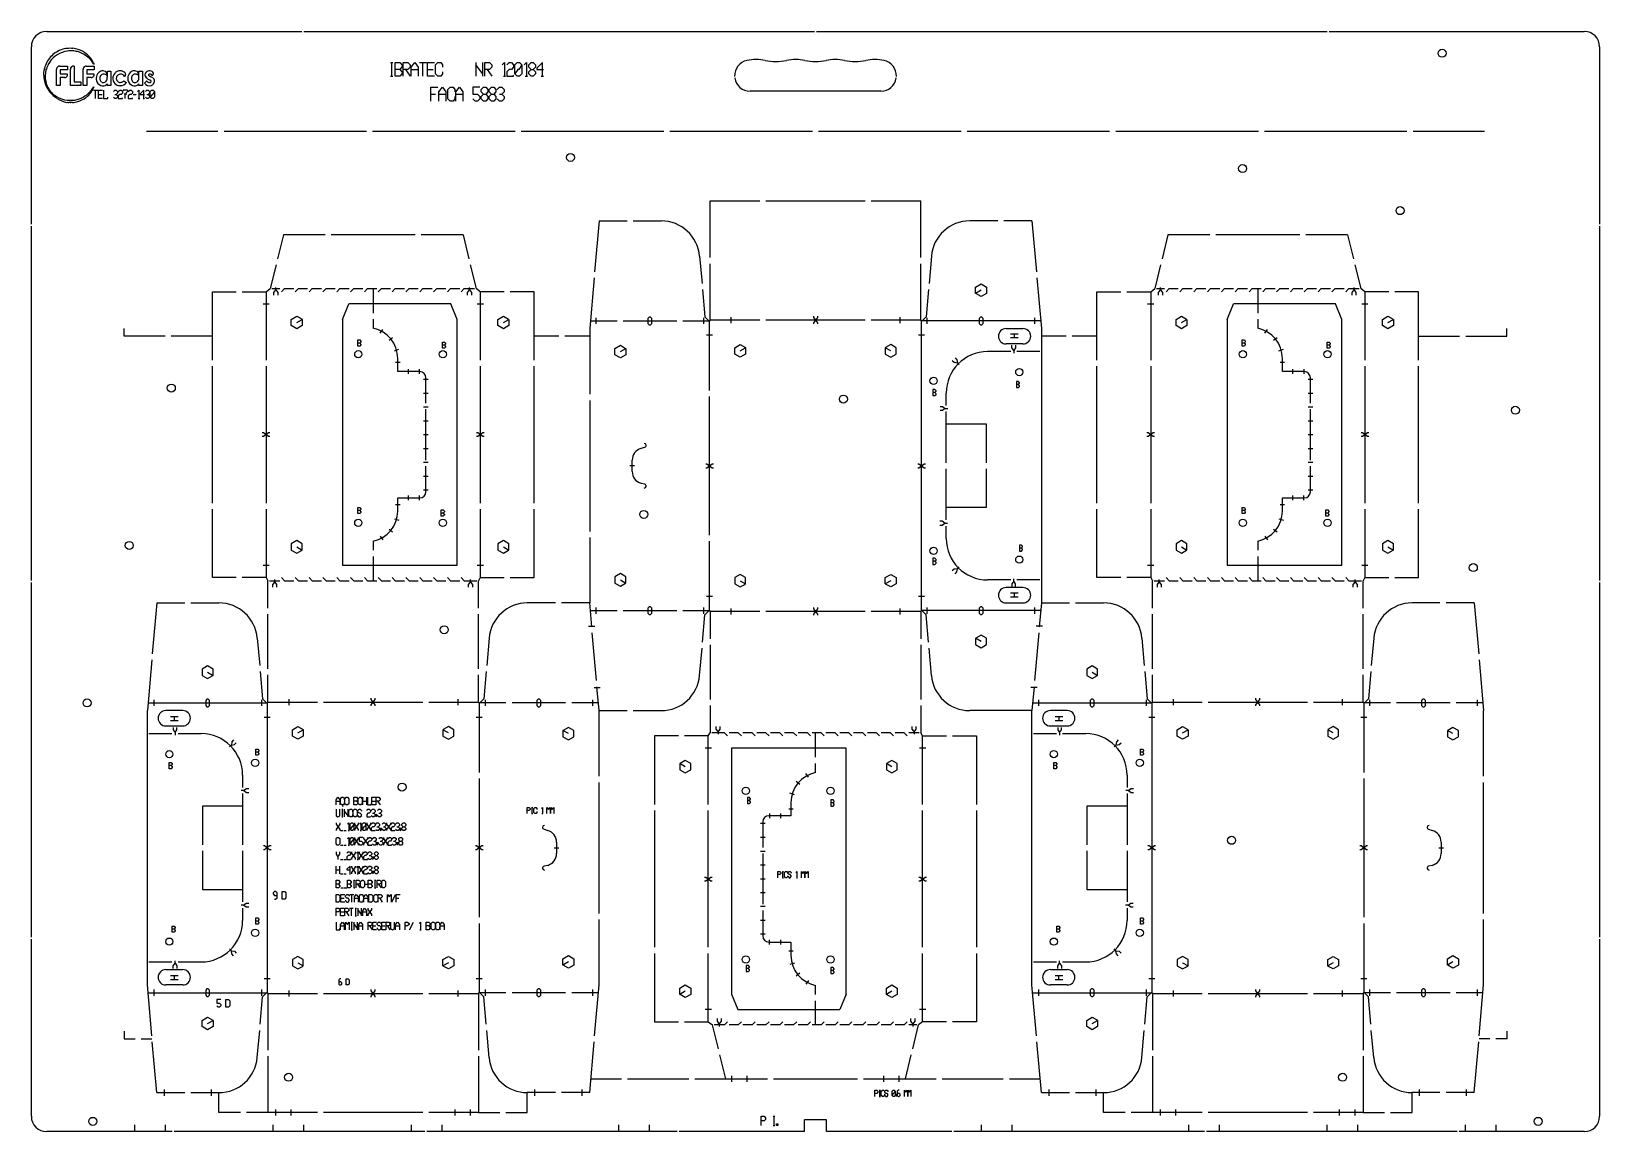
# Model space of a CAD drawing. Extents: x 0 to 3195, y 0 to 922.
# Drawn here: x 2174 to 3195, y 206 to 922 of the extents above.
import ezdxf

# ---------------------------------------------------------------- set-up
doc = ezdxf.new("R2010")
doc.units = 0
doc.layers.add('FACA_PONTES', color=4, linetype='CONTINUOUS')

msp = doc.modelspace()

# ---------------------------------------------------------------- linework, layer by layer
at = {"layer": 'FACA_Pontes', "color": 16, "linetype": 'CONTINUOUS', "true_color": 0x800000}
for p, q in [((2184.2, 922.1), (2350.3, 922.1)), ((2351.6, 922.1), (2683.9, 922.1)), ((2685.2, 922.1), (3017.5, 922.1)), ((3018.8, 922.1), (3184.9, 922.1)), ((2174.2, 796.8), (2174.2, 912.1)), ((3194.9, 912.1), (3194.9, 796.8)), ((2727.1, 883.2), (2642, 883.2)), ((2174.2, 564.9), (2174.2, 795.5)), ((3194.9, 795.5), (3194.9, 564.9)), ((2376.7, 734.8), (2380.8, 744.8)), ((2447.2, 744.8), (2380.8, 744.8)), ((2451.4, 734.8), (2447.2, 744.8)), ((2952.4, 734.8), (2956.6, 744.8)), ((3023, 744.8), (2956.6, 744.8)), ((3027.1, 734.8), (3023, 744.8)), ((2376.7, 734.8), (2376.7, 574.8)), ((2451.4, 574.8), (2451.4, 734.8)), ((2952.4, 734.8), (2952.4, 574.8)), ((3027.1, 574.8), (3027.1, 734.8)), ((2376.7, 574.8), (2451.4, 574.8)), ((2952.4, 574.8), (3027.1, 574.8)), ((2174.2, 333), (2174.2, 563.6)), ((3194.9, 563.6), (3194.9, 333)), ((2629.8, 455.8), (2629.8, 295.8)), ((2704.6, 455.8), (2629.8, 455.8)), ((2704.6, 295.8), (2704.6, 455.8)), ((2174.2, 216.4), (2174.2, 331.7)), ((3194.9, 331.7), (3194.9, 216.4)), ((2629.8, 295.8), (2634, 285.8)), ((2704.6, 295.8), (2700.4, 285.8)), ((2634, 285.8), (2700.4, 285.8)), ((2265.8, 206.4), (2184.2, 206.4)), ((2430.2, 206.4), (2267.1, 206.4)), ((2594.6, 206.4), (2431.5, 206.4)), ((2677.4, 206.4), (2595.9, 206.4)), ((2691.7, 214.1), (2677.4, 214.1)), ((2677.4, 206.4), (2677.4, 214.1)), ((2691.7, 206.4), (2691.7, 214.1)), ((2773.3, 206.4), (2691.7, 206.4)), ((2937.7, 206.4), (2774.6, 206.4)), ((3102.1, 206.4), (2939, 206.4)), ((3184.9, 206.4), (3103.4, 206.4))]:
    msp.add_line(p, q, dxfattribs=at)
at = {"layer": 'FACA_Pontes', "color": 4, "linetype": 'CONTINUOUS', "true_color": 0x00ffff}
for p, q in [((2192.6, 899.5), (2197.8, 899.5)), ((2197.8, 899.5), (2197.8, 897.2)), ((2202, 899.5), (2202, 889.2)), ((2209.9, 899.5), (2215.1, 899.5)), ((2214.9, 900.7), (2214.3, 901.6)), ((2214.6, 901.7), (2215, 900.8)), ((2215, 900.8), (2214.9, 900.7)), ((2215.1, 899.5), (2215.1, 897.2)), ((2408, 901.9), (2409.5, 901.9)), ((2408.8, 892.9), (2408.8, 901.9)), ((2411, 892.9), (2411, 901.9)), ((2411, 901.9), (2414, 901.9)), ((2414, 901.9), (2415.5, 900.1)), ((2415.5, 899.2), (2414, 897.4)), ((2415.5, 900.1), (2415.5, 899.2)), ((2416.3, 901.9), (2419.3, 901.9)), ((2416.3, 892.9), (2416.3, 901.9)), ((2419.3, 901.9), (2420.8, 900.4)), ((2420.8, 898.9), (2419.3, 897.4)), ((2420.8, 900.4), (2420.8, 898.9)), ((2421.5, 898.9), (2423.8, 901.9)), ((2421.5, 892.9), (2421.5, 898.9)), ((2423.8, 901.9), (2426, 898.9)), ((2426, 898.9), (2426, 892.9)), ((2426.8, 901.9), (2431.3, 901.9)), ((2429, 892.9), (2429, 901.9)), ((2432, 901.9), (2436.5, 901.9)), ((2432, 892.9), (2432, 901.9)), ((2437.3, 900.4), (2438.8, 901.9)), ((2437.3, 894.4), (2437.3, 900.4)), ((2438.8, 901.9), (2440.7, 901.9)), ((2440.7, 901.9), (2441.8, 900.4)), ((2441.8, 900.4), (2441.8, 898.9)), ((2463.5, 901.9), (2463.5, 892.9)), ((2468, 894.4), (2463.5, 900.4)), ((2468, 892.9), (2468, 901.9)), ((2469.4, 901.9), (2472.4, 901.9)), ((2469.4, 892.9), (2469.4, 901.9)), ((2472.4, 901.9), (2473.9, 900.4)), ((2473.9, 898.9), (2472.4, 897.4)), ((2473.9, 900.4), (2473.9, 898.9)), ((2480.6, 900.4), (2482.1, 901.9)), ((2482.1, 901.9), (2482.1, 892.9)), ((2483.6, 900.4), (2485.1, 901.9)), ((2485.1, 901.9), (2486.6, 901.9)), ((2486.6, 901.9), (2488.1, 900.4)), ((2488.1, 898.9), (2486.6, 897.4)), ((2488.1, 900.4), (2488.1, 898.9)), ((2488.9, 900.4), (2490.4, 901.9)), ((2488.9, 894.4), (2488.9, 900.4)), ((2490.4, 901.9), (2491.9, 901.9)), ((2493.4, 900.4), (2491.5, 897.4)), ((2491.9, 901.9), (2493.4, 900.4)), ((2493.4, 900.4), (2493.4, 894.4)), ((2494.9, 900.4), (2496.4, 901.9)), ((2496.4, 901.9), (2496.4, 892.9)), ((2497.9, 900.4), (2499.4, 901.9)), ((2497.9, 898.9), (2497.9, 900.4)), ((2499.4, 897.4), (2497.9, 898.9)), ((2499.4, 901.9), (2500.9, 901.9)), ((2500.9, 901.9), (2502.4, 900.4)), ((2502.4, 898.9), (2500.9, 897.4)), ((2502.4, 900.4), (2502.4, 898.9)), ((2506.9, 901.9), (2503.1, 898.2)), ((2506.9, 892.9), (2506.9, 901.9)), ((2182.3, 893.6), (2182.4, 894.7)), ((2182.4, 895.2), (2182.5, 896.9)), ((2182.4, 894.7), (2182.4, 895.2)), ((2182.7, 897.6), (2182.8, 897.9)), ((2183.3, 894.6), (2183.2, 893.6)), ((2183.4, 895.1), (2183.3, 894.6)), ((2183.5, 895.6), (2183.4, 895.1)), ((2183.7, 896.6), (2183.5, 895.6)), ((2190.6, 886.9), (2190.6, 897.4)), ((2197.8, 897.2), (2193, 897.2)), ((2193, 897.2), (2193, 894.4)), ((2193, 894.4), (2197.8, 894.4)), ((2195.9, 892.1), (2193, 892.1)), ((2193, 892.1), (2193, 886.9)), ((2199.6, 886.9), (2199.6, 897.6)), ((2202, 889.2), (2206.3, 889.2)), ((2206.3, 889.2), (2206.3, 886.9)), ((2207.9, 886.9), (2207.9, 897.4)), ((2215.1, 897.2), (2210.3, 897.2)), ((2210.3, 897.2), (2210.3, 894.4)), ((2210.3, 894.4), (2215.1, 894.4)), ((2213.1, 892.1), (2210.3, 892.1)), ((2210.3, 892.1), (2210.3, 886.9)), ((2223.7, 896.2), (2226, 896.2)), ((2223.7, 892.4), (2223.7, 896.2)), ((2226, 896.2), (2226, 886.9)), ((2234.4, 890), (2236.1, 888.7)), ((2244.2, 896.2), (2246.6, 896.2)), ((2244.2, 892.4), (2244.2, 896.2)), ((2246.6, 896.2), (2246.6, 886.9)), ((2247.8, 888.4), (2249.3, 889.9)), ((2408, 892.9), (2409.5, 892.9)), ((2414, 897.4), (2411, 897.4)), ((2414, 892.9), (2411, 892.9)), ((2414, 897.4), (2415.5, 895.6)), ((2415.5, 894.7), (2414, 892.9)), ((2415.5, 895.6), (2415.5, 894.7)), ((2419.3, 897.4), (2416.3, 897.4)), ((2417.8, 897.4), (2420.8, 892.9)), ((2421.5, 897.4), (2426, 897.4)), ((2432, 897.4), (2435.8, 897.4)), ((2436.5, 892.9), (2432, 892.9)), ((2438.8, 892.9), (2437.3, 894.4)), ((2440.7, 892.9), (2438.8, 892.9)), ((2441.8, 894.4), (2440.7, 892.9)), ((2441.8, 895.9), (2441.8, 894.4)), ((2472.4, 897.4), (2469.4, 897.4)), ((2470.9, 897.4), (2473.9, 892.9)), ((2481.4, 892.9), (2482.9, 892.9)), ((2485.1, 897.4), (2483.6, 895.9)), ((2483.6, 895.9), (2483.6, 892.9)), ((2483.6, 892.9), (2488.1, 892.9)), ((2486.6, 897.4), (2485.1, 897.4)), ((2488.1, 892.9), (2488.1, 893.7)), ((2490.8, 897.4), (2488.9, 894.4)), ((2490.4, 892.9), (2488.9, 894.4)), ((2491.9, 892.9), (2490.4, 892.9)), ((2491.5, 897.4), (2490.8, 897.4)), ((2493.4, 894.4), (2491.9, 892.9)), ((2495.6, 892.9), (2497.1, 892.9)), ((2497.9, 895.9), (2499.4, 897.4)), ((2497.9, 894.4), (2497.9, 895.9)), ((2499.4, 892.9), (2497.9, 894.4)), ((2499.4, 897.4), (2500.9, 897.4)), ((2500.9, 892.9), (2499.4, 892.9)), ((2500.9, 897.4), (2502.4, 895.9)), ((2502.4, 894.4), (2500.9, 892.9)), ((2502.4, 895.9), (2502.4, 894.4)), ((2503.1, 898.2), (2503.1, 897.4)), ((2503.1, 897.4), (2507.6, 897.4)), ((2506.1, 892.9), (2507.6, 892.9)), ((2193, 886.9), (2190.6, 886.9)), ((2206.3, 886.9), (2199.6, 886.9)), ((2210.3, 886.9), (2207.9, 886.9)), ((2214.2, 885.1), (2214.8, 886)), ((2214.9, 885.9), (2214.5, 884.9)), ((2214.6, 883.9), (2217.4, 883.9)), ((2214.8, 886), (2214.9, 885.9)), ((2216, 878.4), (2216, 883.9)), ((2217.9, 883.9), (2220.6, 883.9)), ((2217.9, 878.4), (2217.9, 883.9)), ((2217.9, 881.1), (2220.2, 881.1)), ((2220.6, 878.4), (2217.9, 878.4)), ((2221.1, 883.9), (2221.1, 878.4)), ((2221.1, 878.4), (2223.9, 878.4)), ((2223.7, 886.9), (2223.7, 888)), ((2226, 886.9), (2223.7, 886.9)), ((2223.9, 878.4), (2223.9, 879.3)), ((2227.6, 883), (2228.5, 883.9)), ((2228.5, 878.4), (2227.6, 879.3)), ((2228.5, 883.9), (2229.4, 883.9)), ((2228.5, 881.1), (2229.4, 881.1)), ((2229.4, 878.4), (2228.5, 878.4)), ((2229.4, 883.9), (2230.3, 883)), ((2230.3, 882), (2229.4, 881.1)), ((2229.4, 881.1), (2230.3, 880.2)), ((2230.3, 879.3), (2229.4, 878.4)), ((2230.3, 883), (2230.3, 882)), ((2230.3, 880.2), (2230.3, 879.3)), ((2230.8, 883), (2231.7, 883.9)), ((2231.7, 881.1), (2230.8, 880.2)), ((2230.8, 880.2), (2230.8, 878.4)), ((2230.8, 878.4), (2233.6, 878.4)), ((2231.7, 883.9), (2232.7, 883.9)), ((2232.7, 881.1), (2231.7, 881.1)), ((2232.7, 883.9), (2233.6, 883)), ((2233.6, 882), (2232.7, 881.1)), ((2233.6, 883), (2233.6, 882)), ((2233.6, 878.4), (2233.6, 878.8)), ((2236.8, 883.9), (2234, 883.9)), ((2234, 883.9), (2234, 883.4)), ((2234.5, 881.6), (2236.3, 881.6)), ((2236.8, 883), (2235, 881.1)), ((2235, 881.1), (2235, 878.4)), ((2236.8, 883.9), (2236.8, 883)), ((2237.3, 883), (2238.2, 883.9)), ((2238.2, 881.1), (2237.3, 880.2)), ((2237.3, 880.2), (2237.3, 878.4)), ((2237.3, 878.4), (2240, 878.4)), ((2238.2, 883.9), (2239.1, 883.9)), ((2239.1, 881.1), (2238.2, 881.1)), ((2239.1, 883.9), (2240, 883)), ((2240, 882), (2239.1, 881.1)), ((2240, 883), (2240, 882)), ((2240, 878.4), (2240, 878.8)), ((2240.5, 881.1), (2242.4, 881.1)), ((2243.3, 883), (2244.2, 883.9)), ((2243.7, 878.4), (2244.7, 878.4)), ((2244.2, 886.9), (2244.2, 888)), ((2246.6, 886.9), (2244.2, 886.9)), ((2244.2, 883.9), (2244.2, 878.4)), ((2247.4, 883.9), (2245.1, 881.6)), ((2245.1, 881.6), (2245.1, 881.1)), ((2245.1, 881.1), (2247.9, 881.1)), ((2247, 878.4), (2247.9, 878.4)), ((2247.4, 878.4), (2247.4, 883.9)), ((2248.4, 883), (2249.3, 883.9)), ((2249.3, 878.4), (2248.4, 879.3)), ((2249.3, 883.9), (2250.2, 883.9)), ((2249.3, 881.1), (2250.2, 881.1)), ((2250.2, 878.4), (2249.3, 878.4)), ((2250.2, 883.9), (2251.1, 883)), ((2251.1, 882), (2250.2, 881.1)), ((2250.2, 881.1), (2251.1, 880.2)), ((2251.1, 879.3), (2250.2, 878.4)), ((2251.1, 883), (2251.1, 882)), ((2251.1, 880.2), (2251.1, 879.3)), ((2251.6, 883), (2252.5, 883.9)), ((2251.6, 879.3), (2251.6, 883)), ((2252.8, 881.1), (2251.6, 879.3)), ((2252.5, 878.4), (2251.6, 879.3)), ((2252.5, 883.9), (2253.5, 883.9)), ((2253.5, 878.4), (2252.5, 878.4)), ((2253.2, 881.1), (2252.8, 881.1)), ((2254.4, 883), (2253.2, 881.1)), ((2253.5, 883.9), (2254.4, 883)), ((2254.4, 879.3), (2253.5, 878.4)), ((2254.4, 883), (2254.4, 879.3)), ((2434.2, 885.8), (2438.7, 885.8)), ((2434.2, 876.8), (2434.2, 885.8)), ((2434.2, 881.3), (2437.2, 881.3)), ((2439.4, 882.8), (2441.7, 885.8)), ((2439.4, 876.8), (2439.4, 882.8)), ((2439.4, 881.3), (2443.9, 881.3)), ((2441.7, 885.8), (2443.9, 882.8)), ((2443.9, 882.8), (2443.9, 876.8)), ((2445.3, 884.3), (2446.8, 885.8)), ((2445.3, 878.3), (2445.3, 884.3)), ((2446.8, 876.8), (2445.3, 878.3)), ((2446.8, 885.8), (2448.7, 885.8)), ((2448.7, 885.8), (2449.8, 884.3)), ((2449.8, 878.3), (2448.7, 876.8)), ((2449.8, 884.3), (2449.8, 882.8)), ((2449.8, 879.8), (2449.8, 878.3)), ((2450.5, 882.8), (2452.8, 885.8)), ((2450.5, 876.8), (2450.5, 882.8)), ((2450.5, 881.3), (2455, 881.3)), ((2452.8, 885.8), (2455, 882.8)), ((2455, 882.8), (2455, 876.8)), ((2466.1, 885.8), (2461.6, 885.8)), ((2461.6, 885.8), (2461.6, 881.3)), ((2461.6, 881.3), (2464.6, 881.3)), ((2463.1, 876.8), (2461.6, 878.3)), ((2464.6, 881.3), (2466.1, 879.8)), ((2466.1, 878.3), (2464.6, 876.8)), ((2466.1, 879.8), (2466.1, 878.3)), ((2466.9, 884.3), (2468.4, 885.8)), ((2466.9, 882.8), (2466.9, 884.3)), ((2468.4, 881.3), (2466.9, 882.8)), ((2466.9, 879.8), (2468.4, 881.3)), ((2466.9, 878.3), (2466.9, 879.8)), ((2468.4, 876.8), (2466.9, 878.3)), ((2468.4, 885.8), (2469.9, 885.8)), ((2468.4, 881.3), (2469.9, 881.3)), ((2469.9, 885.8), (2471.4, 884.3)), ((2471.4, 882.8), (2469.9, 881.3)), ((2469.9, 881.3), (2471.4, 879.8)), ((2471.4, 878.3), (2469.9, 876.8)), ((2471.4, 884.3), (2471.4, 882.8)), ((2471.4, 879.8), (2471.4, 878.3)), ((2472.1, 884.3), (2473.6, 885.8)), ((2472.1, 882.8), (2472.1, 884.3)), ((2473.6, 881.3), (2472.1, 882.8)), ((2472.1, 879.8), (2473.6, 881.3)), ((2472.1, 878.3), (2472.1, 879.8)), ((2473.6, 876.8), (2472.1, 878.3)), ((2473.6, 885.8), (2475.1, 885.8)), ((2473.6, 881.3), (2475.1, 881.3)), ((2475.1, 885.8), (2476.6, 884.3)), ((2476.6, 882.8), (2475.1, 881.3)), ((2475.1, 881.3), (2476.6, 879.8)), ((2476.6, 878.3), (2475.1, 876.8)), ((2476.6, 884.3), (2476.6, 882.8)), ((2476.6, 879.8), (2476.6, 878.3)), ((2477.4, 884.3), (2478.9, 885.8)), ((2478.9, 876.8), (2477.4, 878.3)), ((2478.9, 885.8), (2480.4, 885.8)), ((2478.9, 881.3), (2480.4, 881.3)), ((2480.4, 885.8), (2481.9, 884.3)), ((2481.9, 882.8), (2480.4, 881.3)), ((2480.4, 881.3), (2481.9, 879.8)), ((2481.9, 878.3), (2480.4, 876.8)), ((2481.9, 884.3), (2481.9, 882.8)), ((2481.9, 879.8), (2481.9, 878.3)), ((2198.8, 877.3), (2199.2, 877.3)), ((2199.6, 875.8), (2199.1, 875.8)), ((2199.2, 877.3), (2199.7, 877.3)), ((2199.9, 877.3), (2200.1, 877.3)), ((2200.1, 877.3), (2200.9, 877.3)), ((2201, 875.9), (2200.1, 875.8)), ((2448.7, 876.8), (2446.8, 876.8)), ((2464.6, 876.8), (2463.1, 876.8)), ((2469.9, 876.8), (2468.4, 876.8)), ((2475.1, 876.8), (2473.6, 876.8)), ((2480.4, 876.8), (2478.9, 876.8)), ((2333.3, 753.9), (2333.3, 755.6)), ((2459.3, 753.9), (2459.3, 755.6)), ((2909.1, 753.9), (2909.1, 755.6)), ((3035.1, 753.9), (3035.1, 755.6)), ((2332.1, 752.3), (2333.3, 753.9)), ((2332.1, 750.6), (2332.1, 752.3)), ((2333.3, 753.9), (2334.6, 752.3)), ((2334.6, 752.3), (2334.6, 750.6)), ((2458.1, 752.3), (2459.3, 753.9)), ((2458.1, 750.6), (2458.1, 752.3)), ((2459.3, 753.9), (2460.6, 752.3)), ((2460.6, 752.3), (2460.6, 750.6)), ((2907.8, 752.3), (2909.1, 753.9)), ((2907.8, 750.6), (2907.8, 752.3)), ((2909.1, 753.9), (2910.3, 752.3)), ((2910.3, 752.3), (2910.3, 750.6)), ((3033.8, 752.3), (3035.1, 753.9)), ((3033.8, 750.6), (3033.8, 752.3)), ((3035.1, 753.9), (3036.3, 752.3)), ((3036.3, 752.3), (3036.3, 750.6)), ((2325, 744.8), (2329, 744.8)), ((2464.4, 744.8), (2468.4, 744.8)), ((2541.8, 731.8), (2541.8, 735.8)), ((2576.4, 736.3), (2575.5, 735.4)), ((2575.5, 735.4), (2575.5, 732.1)), ((2577.2, 736.3), (2576.4, 736.3)), ((2578, 735.4), (2577.2, 736.3)), ((2578, 732.1), (2578, 735.4)), ((2611.8, 731.8), (2611.8, 735.8)), ((2629.6, 732.3), (2629.6, 736.3)), ((2683.3, 736.8), (2683.3, 735.9)), ((2685.8, 735.9), (2683.3, 732.6)), ((2683.3, 735.9), (2685.8, 732.6)), ((2685.8, 736.8), (2685.8, 735.9)), ((2739.6, 732.3), (2739.6, 736.3)), ((2757.3, 731.8), (2757.3, 735.8)), ((2791.9, 736.3), (2791.1, 735.4)), ((2791.1, 735.4), (2791.1, 732.1)), ((2792.8, 736.3), (2791.9, 736.3)), ((2793.6, 735.4), (2792.8, 736.3)), ((2793.6, 732.1), (2793.6, 735.4)), ((2827.3, 731.8), (2827.3, 735.8)), ((2900.7, 744.8), (2904.7, 744.8)), ((3040.1, 744.8), (3044.1, 744.8)), ((2401.2, 725.9), (2403, 728.2)), ((2575.5, 732.1), (2576.4, 731.3)), ((2576.4, 731.3), (2577.2, 731.3)), ((2577.2, 731.3), (2578, 732.1)), ((2683.3, 732.6), (2683.3, 731.8)), ((2685.8, 732.6), (2685.8, 731.8)), ((2791.1, 732.1), (2791.9, 731.3)), ((2791.9, 731.3), (2792.8, 731.3)), ((2792.8, 731.3), (2793.6, 732.1)), ((2816.4, 725.2), (2811.4, 725.2)), ((2813.9, 725.2), (2813.9, 722.7)), ((2977, 725.9), (2978.8, 728.2)), ((2386.6, 717.4), (2386.6, 721.4)), ((2386.6, 721.4), (2387.9, 721.4)), ((2387.9, 719.4), (2386.6, 719.4)), ((2387.9, 717.4), (2386.6, 717.4)), ((2387.9, 721.4), (2388.6, 720.6)), ((2388.6, 720.2), (2387.9, 719.4)), ((2387.9, 719.4), (2388.6, 718.6)), ((2388.6, 718.2), (2387.9, 717.4)), ((2388.6, 720.6), (2388.6, 720.2)), ((2388.6, 718.6), (2388.6, 718.2)), ((2407, 721.2), (2409.3, 723)), ((2410.5, 714.4), (2413.3, 715.5)), ((2441.7, 716), (2441.7, 720)), ((2441.7, 720), (2443.1, 720)), ((2443.1, 718), (2441.7, 718)), ((2443.1, 716), (2441.7, 716)), ((2443.1, 720), (2443.7, 719.2)), ((2443.7, 718.8), (2443.1, 718)), ((2443.1, 718), (2443.7, 717.2)), ((2443.7, 716.8), (2443.1, 716)), ((2443.7, 719.2), (2443.7, 718.8)), ((2443.7, 717.2), (2443.7, 716.8)), ((2617.6, 724.5), (2613.6, 724.5)), ((2755.6, 724.5), (2751.6, 724.5)), ((2816.4, 722.7), (2811.4, 722.7)), ((2812.3, 716.3), (2812.3, 717.9)), ((2813.6, 714.6), (2812.3, 716.3)), ((2814.8, 716.3), (2813.6, 714.6)), ((2813.6, 714.6), (2813.6, 712.9)), ((2814.8, 717.9), (2814.8, 716.3)), ((2962.3, 717.4), (2962.3, 721.4)), ((2962.3, 721.4), (2963.7, 721.4)), ((2963.7, 719.4), (2962.3, 719.4)), ((2963.7, 717.4), (2962.3, 717.4)), ((2963.7, 721.4), (2964.3, 720.6)), ((2964.3, 720.2), (2963.7, 719.4)), ((2963.7, 719.4), (2964.3, 718.6)), ((2964.3, 718.2), (2963.7, 717.4)), ((2964.3, 720.6), (2964.3, 720.2)), ((2964.3, 718.6), (2964.3, 718.2)), ((2982.7, 721.2), (2985.1, 723)), ((2986.2, 714.4), (2989.1, 715.5)), ((3017.5, 716), (3017.5, 720)), ((3017.5, 720), (3018.8, 720)), ((3018.8, 718), (3017.5, 718)), ((3018.8, 716), (3017.5, 716)), ((3018.8, 720), (3019.5, 719.2)), ((3019.5, 718.8), (3018.8, 718)), ((3018.8, 718), (3019.5, 717.2)), ((3019.5, 716.8), (3018.8, 716)), ((3019.5, 719.2), (3019.5, 718.8)), ((3019.5, 717.2), (3019.5, 716.8)), ((2411.2, 706.9), (2414.2, 706.9)), ((2774.8, 706.7), (2773.6, 707.9)), ((2776.9, 706.4), (2774.8, 706.7)), ((2775.4, 709.7), (2776.6, 708.5)), ((2776.6, 708.5), (2776.9, 706.4)), ((2776.9, 706.4), (2778.1, 705.3)), ((2986.9, 706.9), (2989.9, 706.9)), ((2419.4, 702.3), (2419.4, 699.3)), ((2426.5, 702.3), (2426.5, 699.3)), ((2429.5, 695.8), (2432.5, 695.8)), ((2816.7, 694.4), (2815.4, 694.4)), ((2815.4, 694.4), (2815.4, 690.4)), ((2817.4, 693.6), (2816.7, 694.4)), ((2995.1, 702.3), (2995.1, 699.3)), ((3002.3, 702.3), (3002.3, 699.3)), ((3005.2, 695.8), (3008.2, 695.8)), ((2429.5, 686.8), (2432.5, 686.8)), ((2762.3, 689.2), (2761, 689.2)), ((2761, 689.2), (2761, 685.2)), ((2762.3, 687.2), (2761, 687.2)), ((2761, 685.2), (2762.3, 685.2)), ((2763, 688.4), (2762.3, 689.2)), ((2762.3, 687.2), (2763, 688)), ((2763, 686.4), (2762.3, 687.2)), ((2762.3, 685.2), (2763, 686)), ((2763, 688), (2763, 688.4)), ((2763, 686), (2763, 686.4)), ((2816.7, 692.4), (2815.4, 692.4)), ((2815.4, 690.4), (2816.7, 690.4)), ((2816.7, 692.4), (2817.4, 693.2)), ((2817.4, 691.6), (2816.7, 692.4)), ((2816.7, 690.4), (2817.4, 691.2)), ((2817.4, 693.2), (2817.4, 693.6)), ((2817.4, 691.2), (2817.4, 691.6)), ((3005.2, 686.8), (3008.2, 686.8)), ((2429.5, 677.8), (2432.5, 677.8)), ((2765.6, 678), (2767.2, 678)), ((2767.2, 675.5), (2765.6, 675.5)), ((2767.2, 678), (2768.9, 676.8)), ((2768.9, 676.8), (2767.2, 675.5)), ((2768.9, 676.8), (2770.6, 676.8)), ((3005.2, 677.8), (3008.2, 677.8)), ((2429.5, 668.8), (2432.5, 668.8)), ((3005.2, 668.8), (3008.2, 668.8)), ((2325.3, 661), (2324.5, 661)), ((2325.3, 658.5), (2324.5, 658.5)), ((2328.6, 658.5), (2325.3, 661)), ((2328.6, 661), (2325.3, 658.5)), ((2329.5, 661), (2328.6, 661)), ((2329.5, 658.5), (2328.6, 658.5)), ((2429.5, 659.8), (2432.5, 659.8)), ((2464.7, 661), (2463.9, 661)), ((2464.7, 658.5), (2463.9, 658.5)), ((2468.1, 658.5), (2464.7, 661)), ((2468.1, 661), (2464.7, 658.5)), ((2468.9, 661), (2468.1, 661)), ((2468.9, 658.5), (2468.1, 658.5)), ((2901.1, 661), (2900.2, 661)), ((2901.1, 658.5), (2900.2, 658.5)), ((2904.4, 658.5), (2901.1, 661)), ((2904.4, 661), (2901.1, 658.5)), ((2905.2, 661), (2904.4, 661)), ((2905.2, 658.5), (2904.4, 658.5)), ((3005.2, 659.8), (3008.2, 659.8)), ((3040.5, 661), (3039.6, 661)), ((3040.5, 658.5), (3039.6, 658.5)), ((3043.8, 658.5), (3040.5, 661)), ((3043.8, 661), (3040.5, 658.5)), ((3044.6, 661), (3043.8, 661)), ((3044.6, 658.5), (3043.8, 658.5)), ((2429.5, 650.8), (2432.5, 650.8)), ((3005.2, 650.8), (3008.2, 650.8)), ((2429.5, 641.8), (2432.5, 641.8)), ((2566.8, 639.5), (2563.8, 639.5)), ((2613.1, 640.8), (2613.9, 640.8)), ((2613.1, 638.3), (2613.9, 638.3)), ((2613.9, 640.8), (2617.2, 638.3)), ((2613.9, 638.3), (2617.2, 640.8)), ((2617.2, 640.8), (2618.1, 640.8)), ((2617.2, 638.3), (2618.1, 638.3)), ((2751.1, 640.8), (2751.9, 640.8)), ((2751.1, 638.3), (2751.9, 638.3)), ((2751.9, 640.8), (2755.2, 638.3)), ((2751.9, 638.3), (2755.2, 640.8)), ((2755.2, 640.8), (2756.1, 640.8)), ((2755.2, 638.3), (2756.1, 638.3)), ((3005.2, 641.8), (3008.2, 641.8)), ((2429.5, 632.8), (2432.5, 632.8)), ((2429.5, 623.8), (2432.5, 623.8)), ((3005.2, 632.8), (3008.2, 632.8)), ((3005.2, 623.8), (3008.2, 623.8)), ((2411.2, 614.4), (2414.2, 614.4)), ((2419.4, 620.2), (2419.4, 617.2)), ((2426.5, 620.2), (2426.5, 617.2)), ((2986.9, 614.4), (2989.9, 614.4)), ((2995.1, 620.2), (2995.1, 617.2)), ((3002.2, 620.2), (3002.2, 617.2)), ((2386.6, 608.4), (2386.6, 612.4)), ((2386.6, 612.4), (2387.9, 612.4)), ((2387.9, 610.4), (2386.6, 610.4)), ((2387.9, 608.4), (2386.6, 608.4)), ((2387.9, 612.4), (2388.6, 611.6)), ((2388.6, 611.2), (2387.9, 610.4)), ((2387.9, 610.4), (2388.6, 609.6)), ((2388.6, 609.2), (2387.9, 608.4)), ((2388.6, 611.6), (2388.6, 611.2)), ((2388.6, 609.6), (2388.6, 609.2)), ((2410.5, 605.1), (2413.3, 604.1)), ((2441, 606.8), (2441, 610.8)), ((2441, 610.8), (2442.3, 610.8)), ((2442.3, 608.8), (2441, 608.8)), ((2442.3, 606.8), (2441, 606.8)), ((2442.3, 610.8), (2443, 610)), ((2443, 609.6), (2442.3, 608.8)), ((2442.3, 608.8), (2443, 608)), ((2443, 607.6), (2442.3, 606.8)), ((2443, 610), (2443, 609.6)), ((2443, 608), (2443, 607.6)), ((2767.1, 603.5), (2765.4, 603.5)), ((2768.7, 602.3), (2767.1, 603.5)), ((2767.1, 601), (2768.7, 602.3)), ((2768.7, 602.3), (2770.4, 602.3)), ((2962.3, 608.4), (2962.3, 612.4)), ((2962.3, 612.4), (2963.7, 612.4)), ((2963.7, 610.4), (2962.3, 610.4)), ((2963.7, 608.4), (2962.3, 608.4)), ((2963.7, 612.4), (2964.3, 611.6)), ((2964.3, 611.2), (2963.7, 610.4)), ((2963.7, 610.4), (2964.3, 609.6)), ((2964.3, 609.2), (2963.7, 608.4)), ((2964.3, 611.6), (2964.3, 611.2)), ((2964.3, 609.6), (2964.3, 609.2)), ((2986.2, 605.1), (2989.1, 604.1)), ((3016.7, 606.8), (3016.7, 610.8)), ((3016.7, 610.8), (3018, 610.8)), ((3018, 608.8), (3016.7, 608.8)), ((3018, 606.8), (3016.7, 606.8)), ((3018, 610.8), (3018.7, 610)), ((3018.7, 609.6), (3018, 608.8)), ((3018, 608.8), (3018.7, 608)), ((3018.7, 607.6), (3018, 606.8)), ((3018.7, 610), (3018.7, 609.6)), ((3018.7, 608), (3018.7, 607.6)), ((2401.2, 593.7), (2403, 591.3)), ((2407, 598.3), (2409.3, 596.5)), ((2765.4, 601), (2767.1, 601)), ((2977, 593.7), (2978.8, 591.3)), ((2982.7, 598.3), (2985.1, 596.5)), ((2818.7, 588), (2817.3, 588)), ((2817.3, 588), (2817.3, 584)), ((2818.7, 586), (2817.3, 586)), ((2817.3, 584), (2818.7, 584)), ((2819.3, 587.2), (2818.7, 588)), ((2818.7, 586), (2819.3, 586.8)), ((2819.3, 585.2), (2818.7, 586)), ((2818.7, 584), (2819.3, 584.8)), ((2819.3, 586.8), (2819.3, 587.2)), ((2819.3, 584.8), (2819.3, 585.2)), ((2325, 574.8), (2329, 574.8)), ((2464.4, 574.8), (2468.4, 574.8)), ((2762.3, 579.4), (2761, 579.4)), ((2761, 579.4), (2761, 575.4)), ((2762.3, 577.4), (2761, 577.4)), ((2761, 575.4), (2762.3, 575.4)), ((2763, 578.6), (2762.3, 579.4)), ((2762.3, 577.4), (2763, 578.2)), ((2763, 576.6), (2762.3, 577.4)), ((2762.3, 575.4), (2763, 576.2)), ((2763, 578.2), (2763, 578.6)), ((2763, 576.2), (2763, 576.6)), ((2774.8, 572.3), (2773.6, 571.1)), ((2776.9, 572.6), (2774.8, 572.3)), ((2776.6, 570.5), (2776.9, 572.6)), ((2776.9, 572.6), (2778.1, 573.8)), ((2900.7, 574.8), (2904.7, 574.8)), ((3040.1, 574.8), (3044.1, 574.8)), ((2331.3, 562.3), (2332.6, 563.9)), ((2331.3, 560.6), (2331.3, 562.3)), ((2332.6, 563.9), (2332.6, 565.6)), ((2332.6, 563.9), (2333.8, 562.3)), ((2333.8, 562.3), (2333.8, 560.6)), ((2458.8, 562.3), (2460.1, 563.9)), ((2458.8, 560.6), (2458.8, 562.3)), ((2460.1, 563.9), (2460.1, 565.6)), ((2460.1, 563.9), (2461.3, 562.3)), ((2461.3, 562.3), (2461.3, 560.6)), ((2775.4, 569.3), (2776.6, 570.5)), ((2813.6, 564.4), (2812.3, 562.8)), ((2812.3, 562.8), (2812.3, 561.1)), ((2813.6, 564.4), (2813.6, 566.1)), ((2814.8, 562.8), (2813.6, 564.4)), ((2814.8, 561.1), (2814.8, 562.8)), ((2907.1, 562.3), (2908.3, 563.9)), ((2907.1, 560.6), (2907.1, 562.3)), ((2908.3, 563.9), (2908.3, 565.6)), ((2908.3, 563.9), (2909.6, 562.3)), ((2909.6, 562.3), (2909.6, 560.6)), ((3034.6, 562.3), (3035.8, 563.9)), ((3034.6, 560.6), (3034.6, 562.3)), ((3035.8, 563.9), (3035.8, 565.6)), ((3035.8, 563.9), (3037.1, 562.3)), ((3037.1, 562.3), (3037.1, 560.6)), ((2617.6, 554.5), (2613.6, 554.5)), ((2755.6, 554.5), (2751.6, 554.5)), ((2816.4, 556.6), (2811.4, 556.6)), ((2816.4, 554.1), (2811.4, 554.1)), ((2813.9, 556.6), (2813.9, 554.1)), ((2541.8, 543.3), (2541.8, 547.3)), ((2576.4, 547.8), (2575.5, 546.9)), ((2575.5, 546.9), (2575.5, 543.6)), ((2575.5, 543.6), (2576.4, 542.8)), ((2577.2, 547.8), (2576.4, 547.8)), ((2576.4, 542.8), (2577.2, 542.8)), ((2578, 546.9), (2577.2, 547.8)), ((2577.2, 542.8), (2578, 543.6)), ((2578, 543.6), (2578, 546.9)), ((2611.8, 543.3), (2611.8, 547.3)), ((2629.6, 542.8), (2629.6, 546.8)), ((2683.3, 547.3), (2683.3, 546.4)), ((2685.8, 546.4), (2683.3, 543.1)), ((2683.3, 546.4), (2685.8, 543.1)), ((2683.3, 543.1), (2683.3, 542.3)), ((2685.8, 547.3), (2685.8, 546.4)), ((2685.8, 543.1), (2685.8, 542.3)), ((2739.6, 542.8), (2739.6, 546.8)), ((2757.3, 543.3), (2757.3, 547.3)), ((2791.9, 547.8), (2791.1, 546.9)), ((2791.1, 546.9), (2791.1, 543.6)), ((2791.1, 543.6), (2791.9, 542.8)), ((2792.8, 547.8), (2791.9, 547.8)), ((2791.9, 542.8), (2792.8, 542.8)), ((2793.6, 546.9), (2792.8, 547.8)), ((2792.8, 542.8), (2793.6, 543.6)), ((2793.6, 543.6), (2793.6, 546.9)), ((2827.3, 543.3), (2827.3, 547.3)), ((2536.9, 535.3), (2540.9, 535.3)), ((2832.3, 535.3), (2828.2, 535.3)), ((2540.4, 495.3), (2544.4, 495.3)), ((2828.8, 495.3), (2824.7, 495.3)), ((2253.9, 487.3), (2253.9, 483.3)), ((2288.5, 487.8), (2287.7, 486.9)), ((2287.7, 486.9), (2287.7, 483.6)), ((2287.7, 483.6), (2288.5, 482.8)), ((2289.3, 487.8), (2288.5, 487.8)), ((2288.5, 482.8), (2289.3, 482.8)), ((2290.1, 486.9), (2289.3, 487.8)), ((2289.3, 482.8), (2290.1, 483.6)), ((2290.1, 483.6), (2290.1, 486.9)), ((2323.9, 487.3), (2323.9, 483.3)), ((2341.7, 487.8), (2341.7, 483.8)), ((2395.4, 487.4), (2395.4, 488.3)), ((2395.4, 484.1), (2397.9, 487.4)), ((2397.9, 484.1), (2395.4, 487.4)), ((2395.4, 483.3), (2395.4, 484.1)), ((2397.9, 487.4), (2397.9, 488.3)), ((2397.9, 483.3), (2397.9, 484.1)), ((2451.7, 487.8), (2451.7, 483.8)), ((2469.5, 487.3), (2469.5, 483.3)), ((2504, 487.8), (2503.2, 486.9)), ((2503.2, 486.9), (2503.2, 483.6)), ((2503.2, 483.6), (2504, 482.8)), ((2504.9, 487.8), (2504, 487.8)), ((2504, 482.8), (2504.9, 482.8)), ((2505.7, 486.9), (2504.9, 487.8)), ((2504.9, 482.8), (2505.7, 483.6)), ((2505.7, 483.6), (2505.7, 486.9)), ((2539.5, 487.3), (2539.5, 483.3)), ((2829.7, 487.3), (2829.7, 483.3)), ((2864.2, 487.8), (2863.4, 486.9)), ((2863.4, 486.9), (2863.4, 483.6)), ((2863.4, 483.6), (2864.2, 482.8)), ((2865.1, 487.8), (2864.2, 487.8)), ((2864.2, 482.8), (2865.1, 482.8)), ((2865.9, 486.9), (2865.1, 487.8)), ((2865.1, 482.8), (2865.9, 483.6)), ((2865.9, 483.6), (2865.9, 486.9)), ((2899.7, 487.3), (2899.7, 483.3)), ((2917.4, 487.8), (2917.4, 483.8)), ((2971.2, 487.4), (2971.2, 488.3)), ((2971.2, 484.1), (2973.7, 487.4)), ((2973.7, 484.1), (2971.2, 487.4)), ((2971.2, 483.3), (2971.2, 484.1)), ((2973.7, 487.4), (2973.7, 488.3)), ((2973.7, 483.3), (2973.7, 484.1)), ((3027.4, 487.8), (3027.4, 483.8)), ((3045.2, 487.3), (3045.2, 483.3)), ((3079.8, 487.8), (3079, 486.9)), ((3079, 486.9), (3079, 483.6)), ((3079, 483.6), (3079.8, 482.8)), ((3080.6, 487.8), (3079.8, 487.8)), ((3079.8, 482.8), (3080.6, 482.8)), ((3081.5, 486.9), (3080.6, 487.8)), ((3080.6, 482.8), (3081.5, 483.6)), ((3081.5, 483.6), (3081.5, 486.9)), ((3115.2, 487.3), (3115.2, 483.3)), ((2264.8, 476.4), (2269.8, 476.4)), ((2264.8, 473.9), (2269.8, 473.9)), ((2267.3, 473.9), (2267.3, 476.4)), ((2325.7, 476), (2329.7, 476)), ((2463.7, 476), (2467.7, 476)), ((2619.9, 468.3), (2619.9, 469.9)), ((2622.4, 469.9), (2622.4, 468.3)), ((2747.4, 468.3), (2747.4, 469.9)), ((2749.9, 469.9), (2749.9, 468.3)), ((2840.6, 476.4), (2845.6, 476.4)), ((2840.6, 473.9), (2845.6, 473.9)), ((2843.1, 473.9), (2843.1, 476.4)), ((2901.4, 476), (2905.4, 476)), ((3039.4, 476), (3043.4, 476)), ((2266.4, 469.4), (2266.4, 467.8)), ((2266.4, 467.8), (2267.7, 466.1)), ((2267.7, 466.1), (2268.9, 467.8)), ((2267.7, 466.1), (2267.7, 464.4)), ((2268.9, 467.8), (2268.9, 469.4)), ((2304.7, 460), (2304.4, 457.9)), ((2305.8, 461.2), (2304.7, 460)), ((2306.4, 458.2), (2307.6, 459.4)), ((2621.2, 466.6), (2619.9, 468.3)), ((2622.4, 468.3), (2621.2, 466.6)), ((2621.2, 466.6), (2621.2, 464.9)), ((2748.7, 466.6), (2747.4, 468.3)), ((2749.9, 468.3), (2748.7, 466.6)), ((2748.7, 466.6), (2748.7, 464.9)), ((2842.2, 469.4), (2842.2, 467.8)), ((2842.2, 467.8), (2843.4, 466.1)), ((2843.4, 466.1), (2844.7, 467.8)), ((2843.4, 466.1), (2843.4, 464.4)), ((2844.7, 467.8), (2844.7, 469.4)), ((2880.4, 460), (2880.1, 457.9)), ((2881.6, 461.2), (2880.4, 460)), ((2882.2, 458.2), (2883.4, 459.4)), ((2304.4, 457.9), (2303.2, 456.8)), ((2304.4, 457.9), (2306.4, 458.2)), ((2320.2, 451.2), (2320.2, 455.2)), ((2320.2, 455.2), (2321.6, 455.2)), ((2321.6, 453.2), (2320.2, 453.2)), ((2321.6, 451.2), (2320.2, 451.2)), ((2321.6, 455.2), (2322.2, 454.4)), ((2322.2, 454), (2321.6, 453.2)), ((2321.6, 453.2), (2322.2, 452.4)), ((2322.2, 452), (2321.6, 451.2)), ((2322.2, 454.4), (2322.2, 454)), ((2322.2, 452.4), (2322.2, 452)), ((2616.8, 455.8), (2612.8, 455.8)), ((2756.3, 455.8), (2752.3, 455.8)), ((2880.1, 457.9), (2878.9, 456.8)), ((2880.1, 457.9), (2882.2, 458.2)), ((2896, 451.2), (2896, 455.2)), ((2896, 455.2), (2897.3, 455.2)), ((2897.3, 453.2), (2896, 453.2)), ((2897.3, 451.2), (2896, 451.2)), ((2897.3, 455.2), (2898, 454.4)), ((2898, 454), (2897.3, 453.2)), ((2897.3, 453.2), (2898, 452.4)), ((2898, 452), (2897.3, 451.2)), ((2898, 454.4), (2898, 454)), ((2898, 452.4), (2898, 452)), ((2263.9, 442.5), (2263.9, 446.5)), ((2263.9, 446.5), (2265.2, 446.5)), ((2265.2, 444.5), (2263.9, 444.5)), ((2265.2, 442.5), (2263.9, 442.5)), ((2265.2, 446.5), (2265.9, 445.7)), ((2265.9, 445.3), (2265.2, 444.5)), ((2265.2, 444.5), (2265.9, 443.7)), ((2265.9, 443.3), (2265.2, 442.5)), ((2265.9, 445.7), (2265.9, 445.3)), ((2265.9, 443.7), (2265.9, 443.3)), ((2680, 436.9), (2678.2, 439.3)), ((2839.6, 442.5), (2839.6, 446.5)), ((2839.6, 446.5), (2841, 446.5)), ((2841, 444.5), (2839.6, 444.5)), ((2841, 442.5), (2839.6, 442.5)), ((2841, 446.5), (2841.6, 445.7)), ((2841.6, 445.3), (2841, 444.5)), ((2841, 444.5), (2841.6, 443.7)), ((2841.6, 443.3), (2841, 442.5)), ((2841.6, 445.7), (2841.6, 445.3)), ((2841.6, 443.7), (2841.6, 443.3)), ((2314.2, 429.5), (2312.5, 428.3)), ((2315.8, 429.5), (2314.2, 429.5)), ((2674.3, 432.2), (2671.9, 434.1)), ((2889.9, 429.5), (2888.3, 428.3)), ((2891.6, 429.5), (2889.9, 429.5)), ((2312.5, 428.3), (2310.8, 428.3)), ((2312.5, 428.3), (2314.2, 427)), ((2314.2, 427), (2315.8, 427)), ((2372.5, 422.2), (2373.7, 423.9)), ((2372.5, 418.9), (2372.5, 422.2)), ((2372.5, 421.4), (2375, 421.4)), ((2373.7, 423.9), (2375, 422.2)), ((2375, 422.2), (2375, 418.9)), ((2375.4, 423), (2376.2, 423.9)), ((2375.4, 419.7), (2375.4, 423)), ((2376.2, 418.9), (2375.4, 419.7)), ((2376.2, 423.9), (2377.3, 423.9)), ((2377.3, 418.9), (2376.2, 418.9)), ((2376.6, 418.9), (2376.6, 418.5)), ((2377.3, 423.9), (2377.9, 423)), ((2377.9, 419.7), (2377.3, 418.9)), ((2377.9, 423), (2377.9, 422.2)), ((2377.9, 420.5), (2377.9, 419.7)), ((2378.3, 423), (2379.1, 423.9)), ((2378.3, 419.7), (2378.3, 423)), ((2379.1, 418.9), (2378.3, 419.7)), ((2379.1, 423.9), (2380, 423.9)), ((2380, 418.9), (2379.1, 418.9)), ((2380, 423.9), (2380.8, 423)), ((2380.8, 419.7), (2380, 418.9)), ((2380.8, 423), (2380.8, 419.7)), ((2384.1, 418.9), (2384.1, 423.9)), ((2384.1, 423.9), (2385.8, 423.9)), ((2385.8, 421.4), (2384.1, 421.4)), ((2385.8, 418.9), (2384.1, 418.9)), ((2385.8, 423.9), (2386.6, 422.9)), ((2386.6, 422.4), (2385.8, 421.4)), ((2385.8, 421.4), (2386.6, 420.4)), ((2386.6, 419.9), (2385.8, 418.9)), ((2386.6, 422.9), (2386.6, 422.4)), ((2386.6, 420.4), (2386.6, 419.9)), ((2387, 423), (2387.9, 423.9)), ((2387, 419.7), (2387, 423)), ((2387.9, 418.9), (2387, 419.7)), ((2387.9, 423.9), (2388.7, 423.9)), ((2388.7, 418.9), (2387.9, 418.9)), ((2388.7, 423.9), (2389.5, 423)), ((2389.5, 419.7), (2388.7, 418.9)), ((2389.5, 423), (2389.5, 419.7)), ((2390, 418.9), (2390, 423.9)), ((2390, 421.4), (2392.5, 421.4)), ((2392.5, 418.9), (2392.5, 423.9)), ((2392.9, 423.9), (2392.9, 418.9)), ((2392.9, 418.9), (2395.4, 418.9)), ((2395.4, 418.9), (2395.4, 419.7)), ((2395.8, 423.9), (2398.3, 423.9)), ((2395.8, 418.9), (2395.8, 423.9)), ((2395.8, 421.4), (2397.9, 421.4)), ((2398.3, 418.9), (2395.8, 418.9)), ((2398.7, 423.9), (2400.4, 423.9)), ((2398.7, 418.9), (2398.7, 423.9)), ((2400.4, 421.4), (2398.7, 421.4)), ((2399.5, 421.4), (2401.2, 418.9)), ((2400.4, 423.9), (2401.2, 423)), ((2401.2, 422.2), (2400.4, 421.4)), ((2401.2, 423), (2401.2, 422.2)), ((2641.6, 423.8), (2640.3, 423.8)), ((2640.3, 423.8), (2640.3, 419.8)), ((2641.6, 421.8), (2640.3, 421.8)), ((2640.3, 419.8), (2641.6, 419.8)), ((2642.3, 423), (2641.6, 423.8)), ((2641.6, 421.8), (2642.3, 422.6)), ((2642.3, 421), (2641.6, 421.8)), ((2641.6, 419.8), (2642.3, 420.6)), ((2642.3, 422.6), (2642.3, 423)), ((2642.3, 420.6), (2642.3, 421)), ((2670.8, 425.5), (2667.9, 426.5)), ((2696, 422.2), (2694.6, 422.2)), ((2694.6, 422.2), (2694.6, 418.2)), ((2696, 420.2), (2694.6, 420.2)), ((2696.6, 421.4), (2696, 422.2)), ((2696, 420.2), (2696.6, 421)), ((2696.6, 419.4), (2696, 420.2)), ((2696, 418.2), (2696.6, 419)), ((2696.6, 421), (2696.6, 421.4)), ((2696.6, 419), (2696.6, 419.4)), ((2888.3, 428.3), (2886.6, 428.3)), ((2888.3, 428.3), (2889.9, 427)), ((2889.9, 427), (2891.6, 427)), ((2372.5, 416.1), (2372.5, 411.9)), ((2372.5, 411.9), (2373.7, 411.1)), ((2373.7, 411.1), (2375, 411.9)), ((2375, 411.9), (2375, 416.1)), ((2376.2, 416.1), (2377, 416.1)), ((2376.2, 411.1), (2377, 411.1)), ((2376.6, 418.5), (2377, 418.2)), ((2377, 418.2), (2376.6, 418)), ((2376.6, 411.1), (2376.6, 416.1)), ((2377.9, 416.1), (2377.9, 411.1)), ((2380.4, 411.9), (2377.9, 415.3)), ((2380.4, 411.1), (2380.4, 416.1)), ((2380.8, 415.3), (2381.6, 416.1)), ((2380.8, 411.9), (2380.8, 415.3)), ((2381.6, 411.1), (2380.8, 411.9)), ((2381.6, 416.1), (2382.7, 416.1)), ((2382.7, 411.1), (2381.6, 411.1)), ((2382.7, 416.1), (2383.3, 415.3)), ((2383.3, 411.9), (2382.7, 411.1)), ((2383.3, 415.3), (2383.3, 414.4)), ((2383.3, 412.8), (2383.3, 411.9)), ((2383.7, 415.3), (2384.5, 416.1)), ((2383.7, 411.9), (2383.7, 415.3)), ((2384.5, 411.1), (2383.7, 411.9)), ((2384.5, 416.1), (2385.4, 416.1)), ((2385.4, 411.1), (2384.5, 411.1)), ((2385.4, 416.1), (2386.2, 415.3)), ((2386.2, 411.9), (2385.4, 411.1)), ((2386.2, 415.3), (2386.2, 411.9)), ((2386.6, 415.3), (2387.5, 416.1)), ((2386.6, 414.4), (2386.6, 415.3)), ((2387.5, 413.6), (2386.6, 414.4)), ((2386.6, 412.3), (2386.6, 411.9)), ((2386.6, 411.9), (2387.5, 411.1)), ((2387.5, 416.1), (2388.3, 416.1)), ((2388.3, 413.6), (2387.5, 413.6)), ((2387.5, 411.1), (2388.3, 411.1)), ((2388.3, 416.1), (2389.1, 415.3)), ((2389.1, 412.8), (2388.3, 413.6)), ((2388.3, 411.1), (2389.1, 411.9)), ((2389.1, 415.3), (2389.1, 414.8)), ((2389.1, 411.9), (2389.1, 412.8)), ((2392.5, 415.3), (2393.3, 416.1)), ((2393.3, 413.6), (2392.5, 412.8)), ((2392.5, 412.8), (2392.5, 411.1)), ((2392.5, 411.1), (2395, 411.1)), ((2393.3, 416.1), (2394.1, 416.1)), ((2394.1, 413.6), (2393.3, 413.6)), ((2394.1, 416.1), (2395, 415.3)), ((2395, 414.4), (2394.1, 413.6)), ((2395, 415.3), (2395, 414.4)), ((2395, 411.1), (2395, 411.5)), ((2395.4, 415.3), (2396.2, 416.1)), ((2396.2, 411.1), (2395.4, 411.9)), ((2396.2, 416.1), (2397, 416.1)), ((2396.2, 413.6), (2397, 413.6)), ((2397, 411.1), (2396.2, 411.1)), ((2397, 416.1), (2397.9, 415.3)), ((2397.9, 414.4), (2397, 413.6)), ((2397, 413.6), (2397.9, 412.8)), ((2397.9, 411.9), (2397, 411.1)), ((2397.9, 415.3), (2397.9, 414.4)), ((2397.9, 412.8), (2397.9, 411.9)), ((2398.3, 412.8), (2399.1, 412.8)), ((2398.3, 411.9), (2398.3, 412.8)), ((2399.1, 411.9), (2398.3, 411.9)), ((2398.3, 411.1), (2399.1, 411.9)), ((2399.1, 412.8), (2399.1, 411.9)), ((2399.5, 415.3), (2400.4, 416.1)), ((2400.4, 411.1), (2399.5, 411.9)), ((2400.4, 416.1), (2401.2, 416.1)), ((2400.4, 413.6), (2401.2, 413.6)), ((2401.2, 411.1), (2400.4, 411.1)), ((2401.2, 416.1), (2402, 415.3)), ((2402, 414.4), (2401.2, 413.6)), ((2401.2, 413.6), (2402, 412.8)), ((2402, 411.9), (2401.2, 411.1)), ((2402, 415.3), (2402, 414.4)), ((2402, 412.8), (2402, 411.9)), ((2496.8, 417.3), (2498.2, 417.3)), ((2496.8, 413.3), (2496.8, 417.3)), ((2498.2, 415.3), (2496.8, 415.3)), ((2498.2, 417.3), (2498.8, 416.6)), ((2498.8, 415.9), (2498.2, 415.3)), ((2498.8, 416.6), (2498.8, 415.9)), ((2499.8, 417.3), (2500.5, 417.3)), ((2499.8, 413.3), (2500.5, 413.3)), ((2500.2, 413.3), (2500.2, 417.3)), ((2501.2, 416.6), (2501.8, 417.3)), ((2501.2, 413.9), (2501.2, 416.6)), ((2501.8, 413.3), (2501.2, 413.9)), ((2501.8, 417.3), (2502.7, 417.3)), ((2502.7, 413.3), (2501.8, 413.3)), ((2502.7, 417.3), (2503.2, 416.6)), ((2503.2, 413.9), (2502.7, 413.3)), ((2503.2, 416.6), (2503.2, 415.9)), ((2503.2, 414.6), (2503.2, 413.9)), ((2506.2, 416.6), (2506.8, 417.3)), ((2506.5, 413.3), (2507.2, 413.3)), ((2506.8, 417.3), (2506.8, 413.3)), ((2509.8, 413.3), (2509.8, 417.3)), ((2509.8, 417.3), (2510.8, 415.9)), ((2510.8, 415.9), (2511.8, 417.3)), ((2511.8, 417.3), (2511.8, 413.3)), ((2512.2, 413.3), (2512.2, 417.3)), ((2512.2, 417.3), (2513.2, 415.9)), ((2513.2, 415.9), (2514.2, 417.3)), ((2514.2, 417.3), (2514.2, 413.3)), ((2654.8, 410.4), (2654.8, 413.4)), ((2661.9, 410.4), (2661.9, 413.4)), ((2670.1, 416.1), (2667.1, 416.1)), ((2694.6, 418.2), (2696, 418.2)), ((2372.5, 407.2), (2372.5, 406.4)), ((2372.5, 406.4), (2375, 403)), ((2375, 406.4), (2372.5, 403)), ((2372.5, 403), (2372.5, 402.2)), ((2375, 407.2), (2375, 406.4)), ((2375, 403), (2375, 402.2)), ((2375.4, 402.2), (2377, 402.2)), ((2377.5, 402.2), (2379.1, 402.2)), ((2380, 406.4), (2380.8, 407.2)), ((2380.4, 402.2), (2381.2, 402.2)), ((2380.8, 407.2), (2380.8, 402.2)), ((2381.6, 406.4), (2382.5, 407.2)), ((2381.6, 403), (2381.6, 406.4)), ((2382.7, 404.7), (2381.6, 403)), ((2382.5, 402.2), (2381.6, 403)), ((2382.5, 407.2), (2383.3, 407.2)), ((2383.3, 402.2), (2382.5, 402.2)), ((2383.1, 404.7), (2382.7, 404.7)), ((2384.1, 406.4), (2383.1, 404.7)), ((2383.3, 407.2), (2384.1, 406.4)), ((2384.1, 403), (2383.3, 402.2)), ((2384.1, 406.4), (2384.1, 403)), ((2384.5, 407.2), (2384.5, 406.4)), ((2384.5, 406.4), (2387, 403)), ((2387, 406.4), (2384.5, 403)), ((2384.5, 403), (2384.5, 402.2)), ((2387, 407.2), (2387, 406.4)), ((2387, 403), (2387, 402.2)), ((2387.9, 406.4), (2388.7, 407.2)), ((2388.3, 402.2), (2389.1, 402.2)), ((2388.7, 407.2), (2388.7, 402.2)), ((2389.5, 406.4), (2390.4, 407.2)), ((2389.5, 403), (2389.5, 406.4)), ((2390.6, 404.7), (2389.5, 403)), ((2390.4, 402.2), (2389.5, 403)), ((2390.4, 407.2), (2391.2, 407.2)), ((2391.2, 402.2), (2390.4, 402.2)), ((2391, 404.7), (2390.6, 404.7)), ((2392, 406.4), (2391, 404.7)), ((2391.2, 407.2), (2392, 406.4)), ((2392, 403), (2391.2, 402.2)), ((2392, 406.4), (2392, 403)), ((2392.5, 407.2), (2392.5, 406.4)), ((2392.5, 406.4), (2395, 403)), ((2395, 406.4), (2392.5, 403)), ((2392.5, 403), (2392.5, 402.2)), ((2395, 407.2), (2395, 406.4)), ((2395, 403), (2395, 402.2)), ((2395.4, 406.4), (2396.2, 407.2)), ((2396.2, 404.7), (2395.4, 403.9)), ((2395.4, 403.9), (2395.4, 402.2)), ((2395.4, 402.2), (2397.9, 402.2)), ((2396.2, 407.2), (2397, 407.2)), ((2397, 404.7), (2396.2, 404.7)), ((2397, 407.2), (2397.9, 406.4)), ((2397.9, 405.5), (2397, 404.7)), ((2397.9, 406.4), (2397.9, 405.5)), ((2397.9, 402.2), (2397.9, 402.6)), ((2398.3, 406.4), (2399.1, 407.2)), ((2399.1, 402.2), (2398.3, 403)), ((2399.1, 407.2), (2400, 407.2)), ((2399.1, 404.7), (2400, 404.7)), ((2400, 402.2), (2399.1, 402.2)), ((2400, 407.2), (2400.8, 406.4)), ((2400.8, 405.5), (2400, 404.7)), ((2400, 404.7), (2400.8, 403.9)), ((2400.8, 403), (2400, 402.2)), ((2400.8, 406.4), (2400.8, 405.5)), ((2400.8, 403.9), (2400.8, 403)), ((2401.2, 403.9), (2402, 403.9)), ((2401.2, 403), (2401.2, 403.9)), ((2402, 403), (2401.2, 403)), ((2401.2, 402.2), (2402, 403)), ((2402, 403.9), (2402, 403)), ((2402.5, 406.4), (2403.3, 407.2)), ((2403.3, 402.2), (2402.5, 403)), ((2403.3, 407.2), (2404.1, 407.2)), ((2403.3, 404.7), (2404.1, 404.7)), ((2404.1, 402.2), (2403.3, 402.2)), ((2404.1, 407.2), (2405, 406.4)), ((2405, 405.5), (2404.1, 404.7)), ((2404.1, 404.7), (2405, 403.9)), ((2405, 403), (2404.1, 402.2)), ((2405, 406.4), (2405, 405.5)), ((2405, 403.9), (2405, 403)), ((2405.4, 407.2), (2405.4, 406.4)), ((2405.4, 406.4), (2407.9, 403)), ((2407.9, 406.4), (2405.4, 403)), ((2405.4, 403), (2405.4, 402.2)), ((2407.9, 407.2), (2407.9, 406.4)), ((2407.9, 403), (2407.9, 402.2)), ((2408.3, 406.4), (2409.1, 407.2)), ((2409.1, 404.7), (2408.3, 403.9)), ((2408.3, 403.9), (2408.3, 402.2)), ((2408.3, 402.2), (2410.8, 402.2)), ((2409.1, 407.2), (2410, 407.2)), ((2410, 404.7), (2409.1, 404.7)), ((2410, 407.2), (2410.8, 406.4)), ((2410.8, 405.5), (2410, 404.7)), ((2410.8, 406.4), (2410.8, 405.5)), ((2410.8, 402.2), (2410.8, 402.6)), ((2411.2, 406.4), (2412, 407.2)), ((2412, 402.2), (2411.2, 403)), ((2412, 407.2), (2412.9, 407.2)), ((2412, 404.7), (2412.9, 404.7)), ((2412.9, 402.2), (2412, 402.2)), ((2412.9, 407.2), (2413.7, 406.4)), ((2413.7, 405.5), (2412.9, 404.7)), ((2412.9, 404.7), (2413.7, 403.9)), ((2413.7, 403), (2412.9, 402.2)), ((2413.7, 406.4), (2413.7, 405.5)), ((2413.7, 403.9), (2413.7, 403)), ((2414.1, 403.9), (2415, 403.9)), ((2414.1, 403), (2414.1, 403.9)), ((2415, 403), (2414.1, 403)), ((2414.1, 402.2), (2415, 403)), ((2415, 403.9), (2415, 403)), ((2415.4, 406.4), (2416.2, 407.2)), ((2415.4, 405.5), (2415.4, 406.4)), ((2416.2, 404.7), (2415.4, 405.5)), ((2415.4, 403.9), (2416.2, 404.7)), ((2415.4, 403), (2415.4, 403.9)), ((2416.2, 402.2), (2415.4, 403)), ((2416.2, 407.2), (2417, 407.2)), ((2416.2, 404.7), (2417, 404.7)), ((2417, 402.2), (2416.2, 402.2)), ((2417, 407.2), (2417.9, 406.4)), ((2417.9, 405.5), (2417, 404.7)), ((2417, 404.7), (2417.9, 403.9)), ((2417.9, 403), (2417, 402.2)), ((2417.9, 406.4), (2417.9, 405.5)), ((2417.9, 403.9), (2417.9, 403)), ((2651.7, 406.8), (2648.7, 406.8)), ((2326, 392.3), (2325.2, 392.3)), ((2326, 389.8), (2325.2, 389.8)), ((2329.3, 389.8), (2326, 392.3)), ((2329.3, 392.3), (2326, 389.8)), ((2330.2, 392.3), (2329.3, 392.3)), ((2330.2, 389.8), (2329.3, 389.8)), ((2372.5, 397), (2373.3, 397.8)), ((2372.5, 393.7), (2372.5, 397)), ((2373.3, 392.8), (2372.5, 393.7)), ((2372.5, 388.5), (2372.5, 386.8)), ((2373.3, 397.8), (2374.1, 397.8)), ((2374.1, 392.8), (2373.3, 392.8)), ((2374.1, 397.8), (2375, 397)), ((2375, 393.7), (2374.1, 392.8)), ((2375, 397), (2375, 393.7)), ((2375, 386.8), (2375, 388.5)), ((2375.4, 392.8), (2377, 392.8)), ((2377.5, 392.8), (2379.1, 392.8)), ((2379.5, 387.6), (2380.4, 388.5)), ((2380, 397), (2380.8, 397.8)), ((2380.4, 392.8), (2381.2, 392.8)), ((2380.4, 388.5), (2381.2, 388.5)), ((2380.8, 397.8), (2380.8, 392.8)), ((2381.2, 388.5), (2382, 387.6)), ((2381.6, 397), (2382.5, 397.8)), ((2381.6, 393.7), (2381.6, 397)), ((2382.7, 395.3), (2381.6, 393.7)), ((2382.5, 392.8), (2381.6, 393.7)), ((2382.5, 397.8), (2383.3, 397.8)), ((2383.3, 392.8), (2382.5, 392.8)), ((2382.5, 388.5), (2382.5, 387.6)), ((2383.1, 395.3), (2382.7, 395.3)), ((2384.1, 397), (2383.1, 395.3)), ((2383.3, 397.8), (2384.1, 397)), ((2384.1, 393.7), (2383.3, 392.8)), ((2384.1, 397), (2384.1, 393.7)), ((2384.5, 397.8), (2384.5, 397)), ((2384.5, 397), (2387, 393.7)), ((2387, 397), (2384.5, 393.7)), ((2384.5, 393.7), (2384.5, 392.8)), ((2385, 388.5), (2385, 387.6)), ((2385.8, 387.6), (2386.6, 388.5)), ((2386.6, 388.5), (2386.6, 383.5)), ((2387, 397.8), (2387, 397)), ((2387, 393.7), (2387, 392.8)), ((2390, 397.8), (2387.5, 397.8)), ((2387.5, 397.8), (2387.5, 395.3)), ((2387.5, 395.3), (2389.1, 395.3)), ((2388.3, 392.8), (2387.5, 393.7)), ((2387.5, 388.5), (2387.5, 387.6)), ((2389.1, 392.8), (2388.3, 392.8)), ((2389.1, 395.3), (2390, 394.5)), ((2390, 393.7), (2389.1, 392.8)), ((2390, 394.5), (2390, 393.7)), ((2390, 388.5), (2390, 387.6)), ((2390.4, 397.8), (2390.4, 397)), ((2390.4, 397), (2392.9, 393.7)), ((2392.9, 397), (2390.4, 393.7)), ((2390.4, 393.7), (2390.4, 392.8)), ((2390.4, 387.6), (2391.2, 388.5)), ((2391.2, 388.5), (2392, 388.5)), ((2392, 388.5), (2392.9, 387.6)), ((2392.9, 397.8), (2392.9, 397)), ((2392.9, 393.7), (2392.9, 392.8)), ((2393.3, 397), (2394.1, 397.8)), ((2394.1, 395.3), (2393.3, 394.5)), ((2393.3, 394.5), (2393.3, 392.8)), ((2393.3, 392.8), (2395.8, 392.8)), ((2393.3, 387.6), (2394.1, 388.5)), ((2394.1, 397.8), (2395, 397.8)), ((2395, 395.3), (2394.1, 395.3)), ((2394.1, 388.5), (2395, 388.5)), ((2395, 397.8), (2395.8, 397)), ((2395.8, 396.2), (2395, 395.3)), ((2395, 388.5), (2395.8, 387.6)), ((2395.8, 397), (2395.8, 396.2)), ((2395.8, 392.8), (2395.8, 393.2)), ((2396.2, 397), (2397, 397.8)), ((2397, 392.8), (2396.2, 393.7)), ((2397, 397.8), (2397.9, 397.8)), ((2397, 395.3), (2397.9, 395.3)), ((2397.9, 392.8), (2397, 392.8)), ((2397.5, 387.6), (2398.3, 388.5)), ((2397.9, 397.8), (2398.7, 397)), ((2398.7, 396.2), (2397.9, 395.3)), ((2397.9, 395.3), (2398.7, 394.5)), ((2398.7, 393.7), (2397.9, 392.8)), ((2398.3, 388.5), (2399.1, 388.5)), ((2398.7, 397), (2398.7, 396.2)), ((2398.7, 394.5), (2398.7, 393.7)), ((2399.1, 394.5), (2400, 394.5)), ((2399.1, 393.7), (2399.1, 394.5)), ((2400, 393.7), (2399.1, 393.7)), ((2399.1, 392.8), (2400, 393.7)), ((2399.1, 388.5), (2400, 387.6)), ((2400, 394.5), (2400, 393.7)), ((2400.4, 397), (2401.2, 397.8)), ((2401.2, 392.8), (2400.4, 393.7)), ((2401.2, 397.8), (2402, 397.8)), ((2401.2, 395.3), (2402, 395.3)), ((2402, 392.8), (2401.2, 392.8)), ((2402, 397.8), (2402.9, 397)), ((2402.9, 396.2), (2402, 395.3)), ((2402, 395.3), (2402.9, 394.5)), ((2402.9, 393.7), (2402, 392.8)), ((2402.9, 397), (2402.9, 396.2)), ((2402.9, 394.5), (2402.9, 393.7)), ((2403.3, 397.8), (2403.3, 397)), ((2403.3, 397), (2405.8, 393.7)), ((2405.8, 397), (2403.3, 393.7)), ((2403.3, 393.7), (2403.3, 392.8)), ((2405.8, 397.8), (2405.8, 397)), ((2405.8, 393.7), (2405.8, 392.8)), ((2406.2, 397), (2407, 397.8)), ((2407, 395.3), (2406.2, 394.5)), ((2406.2, 394.5), (2406.2, 392.8)), ((2406.2, 392.8), (2408.7, 392.8)), ((2407, 397.8), (2407.9, 397.8)), ((2407.9, 395.3), (2407, 395.3)), ((2407.9, 397.8), (2408.7, 397)), ((2408.7, 396.2), (2407.9, 395.3)), ((2408.7, 397), (2408.7, 396.2)), ((2408.7, 392.8), (2408.7, 393.2)), ((2409.1, 397), (2410, 397.8)), ((2410, 392.8), (2409.1, 393.7)), ((2410, 397.8), (2410.8, 397.8)), ((2410, 395.3), (2410.8, 395.3)), ((2410.8, 392.8), (2410, 392.8)), ((2410.8, 397.8), (2411.6, 397)), ((2411.6, 396.2), (2410.8, 395.3)), ((2410.8, 395.3), (2411.6, 394.5)), ((2411.6, 393.7), (2410.8, 392.8)), ((2411.6, 397), (2411.6, 396.2)), ((2411.6, 394.5), (2411.6, 393.7)), ((2412, 394.5), (2412.9, 394.5)), ((2412, 393.7), (2412, 394.5)), ((2412.9, 393.7), (2412, 393.7)), ((2412, 392.8), (2412.9, 393.7)), ((2412.9, 394.5), (2412.9, 393.7)), ((2413.3, 397), (2414.1, 397.8)), ((2413.3, 396.2), (2413.3, 397)), ((2414.1, 395.3), (2413.3, 396.2)), ((2413.3, 394.5), (2414.1, 395.3)), ((2413.3, 393.7), (2413.3, 394.5)), ((2414.1, 392.8), (2413.3, 393.7)), ((2414.1, 397.8), (2415, 397.8)), ((2414.1, 395.3), (2415, 395.3)), ((2415, 392.8), (2414.1, 392.8)), ((2415, 397.8), (2415.8, 397)), ((2415.8, 396.2), (2415, 395.3)), ((2415, 395.3), (2415.8, 394.5)), ((2415.8, 393.7), (2415, 392.8)), ((2415.8, 397), (2415.8, 396.2)), ((2415.8, 394.5), (2415.8, 393.7)), ((2464, 392.3), (2463.2, 392.3)), ((2464, 389.8), (2463.2, 389.8)), ((2467.3, 389.8), (2464, 392.3)), ((2467.3, 392.3), (2464, 389.8)), ((2468.2, 392.3), (2467.3, 392.3)), ((2468.2, 389.8), (2467.3, 389.8)), ((2514.4, 391), (2517.4, 391)), ((2651.7, 397.8), (2648.7, 397.8)), ((2651.7, 388.7), (2648.7, 388.7)), ((2901.8, 392.3), (2900.9, 392.3)), ((2901.8, 389.8), (2900.9, 389.8)), ((2905.1, 389.8), (2901.8, 392.3)), ((2905.1, 392.3), (2901.8, 389.8)), ((2905.9, 392.3), (2905.1, 392.3)), ((2905.9, 389.8), (2905.1, 389.8)), ((3039.8, 392.3), (3038.9, 392.3)), ((3039.8, 389.8), (3038.9, 389.8)), ((3043.1, 389.8), (3039.8, 392.3)), ((3043.1, 392.3), (3039.8, 389.8)), ((3043.9, 392.3), (3043.1, 392.3)), ((3043.9, 389.8), (3043.1, 389.8)), ((3090.2, 391), (3093.2, 391)), ((2372.5, 386.8), (2373.7, 385.1)), ((2372.5, 374.2), (2372.5, 379.2)), ((2373.7, 385.1), (2375, 386.8)), ((2373.7, 385.1), (2373.7, 383.5)), ((2375, 374.2), (2375, 379.2)), ((2375.4, 383.5), (2377, 383.5)), ((2377.5, 383.5), (2379.1, 383.5)), ((2380.4, 386), (2379.5, 385.1)), ((2379.5, 385.1), (2379.5, 383.5)), ((2379.5, 383.5), (2382, 383.5)), ((2381.6, 379.2), (2379.5, 377.1)), ((2381.2, 386), (2380.4, 386)), ((2382, 386.8), (2381.2, 386)), ((2381.6, 374.2), (2381.6, 379.2)), ((2382, 387.6), (2382, 386.8)), ((2382, 383.5), (2382, 383.9)), ((2382.5, 387.6), (2385, 384.3)), ((2385, 387.6), (2382.5, 384.3)), ((2382.5, 384.3), (2382.5, 383.5)), ((2382.5, 379.2), (2382.5, 378.4)), ((2382.5, 378.4), (2385, 375)), ((2385, 378.4), (2382.5, 375)), ((2385, 384.3), (2385, 383.5)), ((2385, 379.2), (2385, 378.4)), ((2385.8, 378.4), (2386.6, 379.2)), ((2386.2, 383.5), (2387, 383.5)), ((2386.6, 379.2), (2386.6, 374.2)), ((2387.5, 387.6), (2390, 384.3)), ((2390, 387.6), (2387.5, 384.3)), ((2387.5, 384.3), (2387.5, 383.5)), ((2387.5, 379.2), (2387.5, 378.4)), ((2387.5, 378.4), (2390, 375)), ((2390, 378.4), (2387.5, 375)), ((2390, 384.3), (2390, 383.5)), ((2390, 379.2), (2390, 378.4)), ((2391.2, 386), (2390.4, 385.1)), ((2390.4, 385.1), (2390.4, 383.5)), ((2390.4, 383.5), (2392.9, 383.5)), ((2390.4, 378.4), (2391.2, 379.2)), ((2392, 386), (2391.2, 386)), ((2391.2, 379.2), (2392, 379.2)), ((2392.9, 386.8), (2392, 386)), ((2392, 379.2), (2392.9, 378.4)), ((2392.9, 387.6), (2392.9, 386.8)), ((2392.9, 383.5), (2392.9, 383.9)), ((2392.9, 378.4), (2392.9, 377.5)), ((2394.1, 383.5), (2393.3, 384.3)), ((2393.3, 378.4), (2394.1, 379.2)), ((2394.1, 386), (2395, 386)), ((2395, 383.5), (2394.1, 383.5)), ((2394.1, 379.2), (2395, 379.2)), ((2395.8, 386.8), (2395, 386)), ((2395, 386), (2395.8, 385.1)), ((2395.8, 384.3), (2395, 383.5)), ((2395, 379.2), (2395.8, 378.4)), ((2395.8, 387.6), (2395.8, 386.8)), ((2395.8, 385.1), (2395.8, 384.3)), ((2395.8, 378.4), (2395.8, 377.5)), ((2396.2, 385.1), (2397, 385.1)), ((2396.2, 384.3), (2396.2, 385.1)), ((2397, 384.3), (2396.2, 384.3)), ((2396.2, 383.5), (2397, 384.3)), ((2397, 385.1), (2397, 384.3)), ((2397.5, 386.8), (2397.5, 387.6)), ((2398.3, 386), (2397.5, 386.8)), ((2397.5, 385.1), (2398.3, 386)), ((2397.5, 384.3), (2397.5, 385.1)), ((2398.3, 383.5), (2397.5, 384.3)), ((2397.5, 378.4), (2398.3, 379.2)), ((2397.5, 377.5), (2397.5, 378.4)), ((2398.3, 386), (2399.1, 386)), ((2399.1, 383.5), (2398.3, 383.5)), ((2398.3, 379.2), (2399.1, 379.2)), ((2400, 386.8), (2399.1, 386)), ((2399.1, 386), (2400, 385.1)), ((2400, 384.3), (2399.1, 383.5)), ((2399.1, 379.2), (2400, 378.4)), ((2400, 387.6), (2400, 386.8)), ((2400, 385.1), (2400, 384.3)), ((2400, 378.4), (2400, 377.5)), ((2651.7, 379.7), (2648.7, 379.7)), ((2372.5, 376.7), (2375, 376.7)), ((2372.5, 364.9), (2372.5, 369.9)), ((2372.5, 369.9), (2374.1, 369.9)), ((2374.1, 369.9), (2375, 368.9)), ((2375, 368.4), (2374.1, 367.4)), ((2375, 368.9), (2375, 368.4)), ((2375.4, 374.2), (2377, 374.2)), ((2377.5, 374.2), (2379.1, 374.2)), ((2379.5, 377.1), (2379.5, 376.7)), ((2379.5, 376.7), (2382, 376.7)), ((2379.9, 364.9), (2379.9, 369.9)), ((2379.9, 369.9), (2381.5, 369.9)), ((2381.2, 374.2), (2382, 374.2)), ((2381.5, 369.9), (2382.4, 368.9)), ((2382.4, 368.4), (2381.5, 367.4)), ((2382.4, 368.9), (2382.4, 368.4)), ((2382.5, 375), (2382.5, 374.2)), ((2384, 369.9), (2384.8, 369.9)), ((2384.4, 364.9), (2384.4, 369.9)), ((2385, 375), (2385, 374.2)), ((2385.6, 369.9), (2387.3, 369.9)), ((2385.6, 364.9), (2385.6, 369.9)), ((2386.2, 374.2), (2387, 374.2)), ((2387.3, 369.9), (2388.1, 369.1)), ((2388.1, 368.3), (2387.3, 367.4)), ((2387.5, 375), (2387.5, 374.2)), ((2388.1, 369.1), (2388.1, 368.3)), ((2388.5, 369.1), (2389.4, 369.9)), ((2388.5, 365.8), (2388.5, 369.1)), ((2389.4, 369.9), (2390.2, 369.9)), ((2390, 375), (2390, 374.2)), ((2390.2, 369.9), (2391, 369.1)), ((2391.2, 376.7), (2390.4, 375.9)), ((2390.4, 375.9), (2390.4, 374.2)), ((2390.4, 374.2), (2392.9, 374.2)), ((2391, 369.1), (2391, 365.8)), ((2392, 376.7), (2391.2, 376.7)), ((2392.9, 377.5), (2392, 376.7)), ((2392.9, 374.2), (2392.9, 374.6)), ((2394.1, 374.2), (2393.3, 375)), ((2393.5, 364.9), (2393.5, 369.9)), ((2393.5, 369.9), (2395.2, 369.9)), ((2394.1, 376.7), (2395, 376.7)), ((2395, 374.2), (2394.1, 374.2)), ((2395.8, 377.5), (2395, 376.7)), ((2395, 376.7), (2395.8, 375.9)), ((2395.8, 375), (2395, 374.2)), ((2395.2, 369.9), (2396, 368.9)), ((2396, 368.4), (2395.2, 367.4)), ((2395.8, 375.9), (2395.8, 375)), ((2396, 368.9), (2396, 368.4)), ((2396.2, 375.9), (2397, 375.9)), ((2396.2, 375), (2396.2, 375.9)), ((2397, 375), (2396.2, 375)), ((2396.2, 374.2), (2397, 375)), ((2397, 375.9), (2397, 375)), ((2398.3, 376.7), (2397.5, 377.5)), ((2397.5, 375.9), (2398.3, 376.7)), ((2397.5, 375), (2397.5, 375.9)), ((2398.3, 374.2), (2397.5, 375)), ((2397.6, 369.9), (2398.5, 369.9)), ((2398, 364.9), (2398, 369.9)), ((2398.3, 376.7), (2399.1, 376.7)), ((2399.1, 374.2), (2398.3, 374.2)), ((2400, 377.5), (2399.1, 376.7)), ((2399.1, 376.7), (2400, 375.9)), ((2400, 375), (2399.1, 374.2)), ((2399.3, 369.9), (2401, 369.9)), ((2399.3, 364.9), (2399.3, 369.9)), ((2400, 375.9), (2400, 375)), ((2401, 369.9), (2401.8, 369.1)), ((2401.8, 368.3), (2401, 367.4)), ((2401.8, 369.1), (2401.8, 368.3)), ((2402.2, 369.1), (2403, 369.9)), ((2402.2, 365.8), (2402.2, 369.1)), ((2403, 369.9), (2403.9, 369.9)), ((2403.9, 369.9), (2404.7, 369.1)), ((2404.7, 369.1), (2404.7, 365.8)), ((2612.3, 372), (2613.2, 372)), ((2612.3, 369.5), (2613.2, 369.5)), ((2613.2, 372), (2616.5, 369.5)), ((2613.2, 369.5), (2616.5, 372)), ((2616.5, 372), (2617.3, 372)), ((2616.5, 369.5), (2617.3, 369.5)), ((2651.7, 370.7), (2648.7, 370.7)), ((2660.1, 375.6), (2661.4, 375.6)), ((2660.1, 371.6), (2660.1, 375.6)), ((2661.4, 373.6), (2660.1, 373.6)), ((2661.4, 375.6), (2662.1, 374.9)), ((2662.1, 374.3), (2661.4, 373.6)), ((2662.1, 374.9), (2662.1, 374.3)), ((2663.1, 375.6), (2663.8, 375.6)), ((2663.1, 371.6), (2663.8, 371.6)), ((2663.4, 371.6), (2663.4, 375.6)), ((2664.4, 374.9), (2665.1, 375.6)), ((2664.4, 372.3), (2664.4, 374.9)), ((2665.1, 371.6), (2664.4, 372.3)), ((2665.1, 375.6), (2666, 375.6)), ((2666, 371.6), (2665.1, 371.6)), ((2666, 375.6), (2666.4, 374.9)), ((2666.4, 372.3), (2666, 371.6)), ((2666.4, 374.9), (2666.4, 374.3)), ((2666.4, 372.9), (2666.4, 372.3)), ((2666.8, 374.9), (2667.4, 375.6)), ((2666.8, 374.3), (2666.8, 374.9)), ((2667.4, 373.6), (2666.8, 374.3)), ((2666.8, 372.6), (2666.8, 372.3)), ((2666.8, 372.3), (2667.4, 371.6)), ((2667.4, 375.6), (2668.1, 375.6)), ((2668.1, 373.6), (2667.4, 373.6)), ((2667.4, 371.6), (2668.1, 371.6)), ((2668.1, 375.6), (2668.8, 374.9)), ((2668.8, 372.9), (2668.1, 373.6)), ((2668.1, 371.6), (2668.8, 372.3)), ((2668.8, 374.9), (2668.8, 374.6)), ((2668.8, 372.3), (2668.8, 372.9)), ((2671.8, 374.9), (2672.4, 375.6)), ((2672.1, 371.6), (2672.8, 371.6)), ((2672.4, 375.6), (2672.4, 371.6)), ((2675.4, 371.6), (2675.4, 375.6)), ((2675.4, 375.6), (2676.4, 374.3)), ((2676.4, 374.3), (2677.4, 375.6)), ((2677.4, 375.6), (2677.4, 371.6)), ((2677.8, 371.6), (2677.8, 375.6)), ((2677.8, 375.6), (2678.8, 374.3)), ((2678.8, 374.3), (2679.8, 375.6)), ((2679.8, 375.6), (2679.8, 371.6)), ((2751.8, 372), (2752.6, 372)), ((2751.8, 369.5), (2752.6, 369.5)), ((2752.6, 372), (2755.9, 369.5)), ((2752.6, 369.5), (2755.9, 372)), ((2755.9, 372), (2756.8, 372)), ((2755.9, 369.5), (2756.8, 369.5)), ((2332.4, 362.6), (2331.6, 361.8)), ((2331.6, 361.8), (2331.6, 361)), ((2331.6, 361), (2332.4, 360.1)), ((2333.2, 362.6), (2332.4, 362.6)), ((2332.4, 360.1), (2334.1, 360.1)), ((2332.4, 357.6), (2333.2, 357.6)), ((2334.1, 361.8), (2333.2, 362.6)), ((2333.2, 357.6), (2334.1, 358.5)), ((2334.1, 358.5), (2334.1, 361.8)), ((2337.4, 357.6), (2337.4, 362.6)), ((2337.4, 362.6), (2339.1, 362.6)), ((2339.1, 357.6), (2337.4, 357.6)), ((2339.1, 362.6), (2339.9, 361.8)), ((2339.9, 358.5), (2339.1, 357.6)), ((2339.9, 361.8), (2339.9, 358.5)), ((2374.1, 367.4), (2372.5, 367.4)), ((2374.1, 364.9), (2372.5, 364.9)), ((2372.5, 355.7), (2372.5, 360.7)), ((2372.5, 360.7), (2374.1, 360.7)), ((2374.1, 367.4), (2375, 366.4)), ((2375, 365.9), (2374.1, 364.9)), ((2374.1, 360.7), (2375, 359.9)), ((2375, 366.4), (2375, 365.9)), ((2375, 359.9), (2375, 356.6)), ((2375.7, 364.9), (2377.4, 364.9)), ((2375.7, 360.7), (2378.2, 360.7)), ((2375.7, 355.7), (2375.7, 360.7)), ((2375.7, 358.2), (2377.8, 358.2)), ((2377.8, 364.9), (2379.5, 364.9)), ((2378.6, 359.9), (2379.5, 360.7)), ((2378.6, 359.1), (2378.6, 359.9)), ((2379.5, 358.2), (2378.6, 359.1)), ((2379.5, 360.7), (2380.3, 360.7)), ((2380.3, 358.2), (2379.5, 358.2)), ((2381.5, 367.4), (2379.9, 367.4)), ((2381.5, 364.9), (2379.9, 364.9)), ((2380.3, 360.7), (2381.1, 359.9)), ((2381.1, 357.4), (2380.3, 358.2)), ((2381.1, 359.9), (2381.1, 359.5)), ((2381.1, 356.6), (2381.1, 357.4)), ((2381.5, 367.4), (2382.4, 366.4)), ((2382.4, 365.9), (2381.5, 364.9)), ((2381.5, 360.7), (2384, 360.7)), ((2382.4, 366.4), (2382.4, 365.9)), ((2382.8, 355.7), (2382.8, 360.7)), ((2384, 364.9), (2384.8, 364.9)), ((2384.5, 359.1), (2385.7, 360.7)), ((2384.5, 355.7), (2384.5, 359.1)), ((2384.5, 358.2), (2387, 358.2)), ((2387.3, 367.4), (2385.6, 367.4)), ((2385.7, 360.7), (2387, 359.1)), ((2386.5, 367.4), (2388.1, 364.9)), ((2387, 359.1), (2387, 355.7)), ((2387.7, 359.9), (2388.5, 360.7)), ((2387.7, 356.6), (2387.7, 359.9)), ((2389.4, 364.9), (2388.5, 365.8)), ((2388.5, 360.7), (2389.6, 360.7)), ((2390.2, 364.9), (2389.4, 364.9)), ((2389.6, 360.7), (2390.2, 359.9)), ((2391, 365.8), (2390.2, 364.9)), ((2390.2, 359.9), (2390.2, 359.1)), ((2390.2, 357.4), (2390.2, 356.6)), ((2390.6, 359.1), (2391.9, 360.7)), ((2390.6, 355.7), (2390.6, 359.1)), ((2390.6, 358.2), (2393.1, 358.2)), ((2391.5, 367.4), (2393.1, 367.4)), ((2391.9, 360.7), (2393.1, 359.1)), ((2393.1, 359.1), (2393.1, 355.7)), ((2395.2, 367.4), (2393.5, 367.4)), ((2395.2, 364.9), (2393.5, 364.9)), ((2393.9, 355.7), (2393.9, 360.7)), ((2393.9, 360.7), (2395.5, 360.7)), ((2395.2, 367.4), (2396, 366.4)), ((2396, 365.9), (2395.2, 364.9)), ((2395.5, 360.7), (2396.4, 359.9)), ((2396, 366.4), (2396, 365.9)), ((2396.4, 359.9), (2396.4, 356.6)), ((2397.1, 359.9), (2398, 360.7)), ((2397.1, 356.6), (2397.1, 359.9)), ((2397.6, 364.9), (2398.5, 364.9)), ((2398, 360.7), (2398.8, 360.7)), ((2398.8, 360.7), (2399.6, 359.9)), ((2401, 367.4), (2399.3, 367.4)), ((2399.6, 359.9), (2399.6, 356.6)), ((2400, 360.7), (2401.7, 360.7)), ((2400, 355.7), (2400, 360.7)), ((2401.7, 358.2), (2400, 358.2)), ((2400.1, 367.4), (2401.8, 364.9)), ((2400.9, 358.2), (2402.5, 355.7)), ((2401.7, 360.7), (2402.5, 359.9)), ((2402.5, 359.1), (2401.7, 358.2)), ((2403, 364.9), (2402.2, 365.8)), ((2402.5, 359.9), (2402.5, 359.1)), ((2403.9, 364.9), (2403, 364.9)), ((2404.7, 365.8), (2403.9, 364.9)), ((2405.9, 355.7), (2405.9, 360.7)), ((2405.9, 360.7), (2407.1, 359.1)), ((2407.1, 359.1), (2408.4, 360.7)), ((2408.4, 360.7), (2408.4, 355.7)), ((2408.8, 355.7), (2411.3, 360.7)), ((2411.7, 360.7), (2414.2, 360.7)), ((2411.7, 355.7), (2411.7, 360.7)), ((2411.7, 358.2), (2413.4, 358.2)), ((2651.7, 361.8), (2648.7, 361.8)), ((2312.3, 353.8), (2310.7, 353.8)), ((2312.3, 353.8), (2314, 355)), ((2314, 352.5), (2312.3, 353.8)), ((2314, 355), (2315.7, 355)), ((2315.7, 352.5), (2314, 352.5)), ((2374.1, 355.7), (2372.5, 355.7)), ((2372.5, 351.8), (2374.1, 351.8)), ((2372.5, 346.8), (2372.5, 351.8)), ((2374.1, 349.3), (2372.5, 349.3)), ((2375, 356.6), (2374.1, 355.7)), ((2374.1, 351.8), (2375, 350.9)), ((2375, 350.1), (2374.1, 349.3)), ((2375, 350.9), (2375, 350.1)), ((2375.4, 351.8), (2377.9, 351.8)), ((2375.4, 346.8), (2375.4, 351.8)), ((2375.4, 349.3), (2377.5, 349.3)), ((2378.2, 355.7), (2375.7, 355.7)), ((2378.3, 351.8), (2380, 351.8)), ((2378.3, 346.8), (2378.3, 351.8)), ((2380, 349.3), (2378.3, 349.3)), ((2378.6, 357), (2378.6, 356.6)), ((2378.6, 356.6), (2379.5, 355.7)), ((2379.1, 349.3), (2380.8, 346.8)), ((2379.5, 355.7), (2380.3, 355.7)), ((2380, 351.8), (2380.8, 350.9)), ((2380.8, 350.1), (2380, 349.3)), ((2380.3, 355.7), (2381.1, 356.6)), ((2380.8, 350.9), (2380.8, 350.1)), ((2381.2, 351.8), (2383.7, 351.8)), ((2382.5, 346.8), (2382.5, 351.8)), ((2385, 351.8), (2385.8, 351.8)), ((2385.4, 346.8), (2385.4, 351.8)), ((2386.6, 351.8), (2386.6, 346.8)), ((2389.1, 347.6), (2386.6, 350.9)), ((2388.5, 355.7), (2387.7, 356.6)), ((2389.6, 355.7), (2388.5, 355.7)), ((2389.1, 346.8), (2389.1, 351.8)), ((2390.2, 356.6), (2389.6, 355.7)), ((2389.9, 350.1), (2391.1, 351.8)), ((2389.9, 346.8), (2389.9, 350.1)), ((2389.9, 349.3), (2392.4, 349.3)), ((2391.1, 351.8), (2392.4, 350.1)), ((2392.4, 350.1), (2392.4, 346.8)), ((2393.1, 351.8), (2393.1, 350.9)), ((2393.1, 350.9), (2395.6, 347.6)), ((2395.6, 350.9), (2393.1, 347.6)), ((2393.1, 347.6), (2393.1, 346.8)), ((2395.5, 355.7), (2393.9, 355.7)), ((2396.4, 356.6), (2395.5, 355.7)), ((2395.6, 351.8), (2395.6, 350.9)), ((2395.6, 347.6), (2395.6, 346.8)), ((2398, 355.7), (2397.1, 356.6)), ((2398.8, 355.7), (2398, 355.7)), ((2399.6, 356.6), (2398.8, 355.7)), ((2651.7, 352.8), (2648.7, 352.8)), ((2888.1, 353.8), (2886.4, 353.8)), ((2888.1, 353.8), (2889.8, 355)), ((2889.8, 352.5), (2888.1, 353.8)), ((2889.8, 355), (2891.4, 355)), ((2891.4, 352.5), (2889.8, 352.5)), ((2265.9, 336.1), (2265.9, 340.1)), ((2265.9, 340.1), (2267.2, 340.1)), ((2267.2, 338.1), (2265.9, 338.1)), ((2267.2, 340.1), (2267.9, 339.3)), ((2267.9, 338.9), (2267.2, 338.1)), ((2267.2, 338.1), (2267.9, 337.3)), ((2267.9, 336.9), (2267.2, 336.1)), ((2267.9, 339.3), (2267.9, 338.9)), ((2267.9, 337.3), (2267.9, 336.9)), ((2320.2, 341.4), (2320.2, 345.4)), ((2320.2, 345.4), (2321.6, 345.4)), ((2321.6, 343.4), (2320.2, 343.4)), ((2321.6, 341.4), (2320.2, 341.4)), ((2321.6, 345.4), (2322.2, 344.6)), ((2322.2, 344.2), (2321.6, 343.4)), ((2321.6, 343.4), (2322.2, 342.6)), ((2322.2, 342.2), (2321.6, 341.4)), ((2322.2, 344.6), (2322.2, 344.2)), ((2322.2, 342.6), (2322.2, 342.2)), ((2372.5, 342.7), (2372.5, 337.7)), ((2372.5, 337.7), (2375, 337.7)), ((2375, 337.7), (2375, 338.6)), ((2377.9, 346.8), (2375.4, 346.8)), ((2375.4, 341.1), (2376.6, 342.7)), ((2375.4, 337.7), (2375.4, 341.1)), ((2375.4, 340.2), (2377.9, 340.2)), ((2376.6, 342.7), (2377.9, 341.1)), ((2377.9, 341.1), (2377.9, 337.7)), ((2378.6, 337.7), (2378.6, 342.7)), ((2378.6, 342.7), (2379.9, 341.1)), ((2379.9, 341.1), (2381.1, 342.7)), ((2381.1, 342.7), (2381.1, 337.7)), ((2382.4, 342.7), (2383.2, 342.7)), ((2382.4, 337.7), (2383.2, 337.7)), ((2382.8, 337.7), (2382.8, 342.7)), ((2384, 342.7), (2384, 337.7)), ((2386.5, 338.6), (2384, 341.9)), ((2385, 346.8), (2385.8, 346.8)), ((2386.5, 337.7), (2386.5, 342.7)), ((2387.3, 341.1), (2388.5, 342.7)), ((2387.3, 337.7), (2387.3, 341.1)), ((2387.3, 340.2), (2389.8, 340.2)), ((2388.5, 342.7), (2389.8, 341.1)), ((2389.8, 341.1), (2389.8, 337.7)), ((2393.5, 342.7), (2395.1, 342.7)), ((2393.5, 337.7), (2393.5, 342.7)), ((2395.1, 340.2), (2393.5, 340.2)), ((2394.3, 340.2), (2396, 337.7)), ((2395.1, 342.7), (2396, 341.9)), ((2396, 341.1), (2395.1, 340.2)), ((2396, 341.9), (2396, 341.1)), ((2396.4, 342.7), (2398.9, 342.7)), ((2396.4, 337.7), (2396.4, 342.7)), ((2396.4, 340.2), (2398.5, 340.2)), ((2398.9, 337.7), (2396.4, 337.7)), ((2399.3, 341.9), (2400.1, 342.7)), ((2399.3, 341.1), (2399.3, 341.9)), ((2400.1, 340.2), (2399.3, 341.1)), ((2399.3, 339), (2399.3, 338.6)), ((2399.3, 338.6), (2400.1, 337.7)), ((2400.1, 342.7), (2401, 342.7)), ((2401, 340.2), (2400.1, 340.2)), ((2400.1, 337.7), (2401, 337.7)), ((2401, 342.7), (2401.8, 341.9)), ((2401.8, 339.4), (2401, 340.2)), ((2401, 337.7), (2401.8, 338.6)), ((2401.8, 341.9), (2401.8, 341.5)), ((2401.8, 338.6), (2401.8, 339.4)), ((2402.2, 342.7), (2404.7, 342.7)), ((2402.2, 337.7), (2402.2, 342.7)), ((2402.2, 340.2), (2404.3, 340.2)), ((2404.7, 337.7), (2402.2, 337.7)), ((2405.1, 342.7), (2406.8, 342.7)), ((2405.1, 337.7), (2405.1, 342.7)), ((2406.8, 340.2), (2405.1, 340.2)), ((2406, 340.2), (2407.6, 337.7)), ((2406.8, 342.7), (2407.6, 341.9)), ((2407.6, 341.1), (2406.8, 340.2)), ((2407.6, 341.9), (2407.6, 341.1)), ((2408, 342.7), (2408, 338.6)), ((2408, 338.6), (2409.3, 337.7)), ((2409.3, 337.7), (2410.5, 338.6)), ((2410.5, 338.6), (2410.5, 342.7)), ((2411.3, 341.1), (2412.5, 342.7)), ((2411.3, 337.7), (2411.3, 341.1)), ((2411.3, 340.2), (2413.8, 340.2)), ((2412.5, 342.7), (2413.8, 341.1)), ((2413.8, 341.1), (2413.8, 337.7)), ((2417.5, 342.7), (2419.1, 342.7)), ((2417.5, 337.7), (2417.5, 342.7)), ((2419.1, 340.2), (2417.5, 340.2)), ((2419.1, 342.7), (2420, 341.9)), ((2420, 341.1), (2419.1, 340.2)), ((2420, 341.9), (2420, 341.1)), ((2420.4, 337.7), (2422.9, 342.7)), ((2426.6, 341.9), (2427.5, 342.7)), ((2427, 337.7), (2427.9, 337.7)), ((2427.5, 342.7), (2427.5, 337.7)), ((2431.2, 337.7), (2431.2, 342.7)), ((2431.2, 342.7), (2432.9, 342.7)), ((2432.9, 340.2), (2431.2, 340.2)), ((2432.9, 337.7), (2431.2, 337.7)), ((2432.9, 342.7), (2433.7, 341.7)), ((2433.7, 341.2), (2432.9, 340.2)), ((2432.9, 340.2), (2433.7, 339.2)), ((2433.7, 338.7), (2432.9, 337.7)), ((2433.7, 341.7), (2433.7, 341.2)), ((2433.7, 339.2), (2433.7, 338.7)), ((2434.5, 341.9), (2435.3, 342.7)), ((2434.5, 338.6), (2434.5, 341.9)), ((2435.3, 337.7), (2434.5, 338.6)), ((2435.3, 342.7), (2436.1, 342.7)), ((2436.1, 337.7), (2435.3, 337.7)), ((2436.1, 342.7), (2437, 341.9)), ((2437, 338.6), (2436.1, 337.7)), ((2437, 341.9), (2437, 338.6)), ((2437.4, 341.9), (2438.2, 342.7)), ((2437.4, 338.6), (2437.4, 341.9)), ((2438.2, 337.7), (2437.4, 338.6)), ((2438.2, 342.7), (2439.3, 342.7)), ((2439.3, 337.7), (2438.2, 337.7)), ((2439.3, 342.7), (2439.9, 341.9)), ((2439.9, 338.6), (2439.3, 337.7)), ((2439.9, 341.9), (2439.9, 341.1)), ((2439.9, 339.4), (2439.9, 338.6)), ((2440.3, 341.1), (2441.5, 342.7)), ((2440.3, 337.7), (2440.3, 341.1)), ((2440.3, 340.2), (2442.8, 340.2)), ((2441.5, 342.7), (2442.8, 341.1)), ((2442.8, 341.1), (2442.8, 337.7)), ((2651.7, 343.8), (2648.7, 343.8)), ((2841.6, 336.1), (2841.6, 340.1)), ((2841.6, 340.1), (2843, 340.1)), ((2843, 338.1), (2841.6, 338.1)), ((2843, 340.1), (2843.6, 339.3)), ((2843.6, 338.9), (2843, 338.1)), ((2843, 338.1), (2843.6, 337.3)), ((2843.6, 336.9), (2843, 336.1)), ((2843.6, 339.3), (2843.6, 338.9)), ((2843.6, 337.3), (2843.6, 336.9)), ((2896, 341.4), (2896, 345.4)), ((2896, 345.4), (2897.3, 345.4)), ((2897.3, 343.4), (2896, 343.4)), ((2897.3, 341.4), (2896, 341.4)), ((2897.3, 345.4), (2898, 344.6)), ((2898, 344.2), (2897.3, 343.4)), ((2897.3, 343.4), (2898, 342.6)), ((2898, 342.2), (2897.3, 341.4)), ((2898, 344.6), (2898, 344.2)), ((2898, 342.6), (2898, 342.2)), ((2267.2, 336.1), (2265.9, 336.1)), ((2651.7, 334.8), (2648.7, 334.8)), ((2654.7, 328.2), (2654.7, 331.2)), ((2661.9, 328.2), (2661.9, 331.2)), ((2843, 336.1), (2841.6, 336.1)), ((2267.7, 315.9), (2267.7, 317.6)), ((2304.4, 324.1), (2303.2, 325.3)), ((2304.7, 322), (2304.4, 324.1)), ((2304.4, 324.1), (2306.4, 323.8)), ((2305.8, 320.8), (2304.7, 322)), ((2306.4, 323.8), (2307.6, 322.6)), ((2670.1, 323.7), (2667.1, 323.7)), ((2843.4, 315.9), (2843.4, 317.6)), ((2880.1, 324.1), (2878.9, 325.3)), ((2880.4, 322), (2880.1, 324.1)), ((2880.1, 324.1), (2882.2, 323.8)), ((2881.6, 320.8), (2880.4, 322)), ((2882.2, 323.8), (2883.4, 322.6)), ((2264.8, 307.9), (2269.8, 307.9)), ((2266.4, 314.3), (2267.7, 315.9)), ((2266.4, 312.6), (2266.4, 314.3)), ((2267.3, 305.4), (2267.3, 307.9)), ((2267.7, 315.9), (2268.9, 314.3)), ((2268.9, 314.3), (2268.9, 312.6)), ((2640.9, 314.5), (2639.5, 314.5)), ((2639.5, 314.5), (2639.5, 310.5)), ((2640.9, 312.5), (2639.5, 312.5)), ((2639.5, 310.5), (2640.9, 310.5)), ((2641.5, 313.7), (2640.9, 314.5)), ((2640.9, 312.5), (2641.5, 313.3)), ((2641.5, 311.7), (2640.9, 312.5)), ((2640.9, 310.5), (2641.5, 311.3)), ((2641.5, 313.3), (2641.5, 313.7)), ((2641.5, 311.3), (2641.5, 311.7)), ((2670.8, 316.1), (2667.9, 315.1)), ((2674.3, 309.4), (2671.9, 307.5)), ((2696, 313.2), (2694.6, 313.2)), ((2694.6, 313.2), (2694.6, 309.2)), ((2696, 311.2), (2694.6, 311.2)), ((2694.6, 309.2), (2696, 309.2)), ((2696.6, 312.4), (2696, 313.2)), ((2696, 311.2), (2696.6, 312)), ((2696.6, 310.4), (2696, 311.2)), ((2696, 309.2), (2696.6, 310)), ((2696.6, 312), (2696.6, 312.4)), ((2696.6, 310), (2696.6, 310.4)), ((2840.6, 307.9), (2845.6, 307.9)), ((2842.2, 314.3), (2843.4, 315.9)), ((2842.2, 312.6), (2842.2, 314.3)), ((2843, 305.4), (2843, 307.9)), ((2843.4, 315.9), (2844.7, 314.3)), ((2844.7, 314.3), (2844.7, 312.6)), ((2253.9, 298.8), (2253.9, 294.8)), ((2264.8, 305.4), (2269.8, 305.4)), ((2288.5, 299.3), (2287.7, 298.4)), ((2287.7, 298.4), (2287.7, 295.1)), ((2289.3, 299.3), (2288.5, 299.3)), ((2290.1, 298.4), (2289.3, 299.3)), ((2290.1, 295.1), (2290.1, 298.4)), ((2323.9, 298.8), (2323.9, 294.8)), ((2325.7, 306), (2329.7, 306)), ((2341.7, 298.3), (2341.7, 294.3)), ((2375, 305.8), (2374.3, 305.1)), ((2374.3, 305.1), (2374.3, 302.4)), ((2375.6, 303.8), (2374.3, 303.8)), ((2374.3, 302.4), (2375, 301.8)), ((2375.6, 305.8), (2375, 305.8)), ((2375, 301.8), (2375.6, 301.8)), ((2376.3, 303.1), (2375.6, 303.8)), ((2375.6, 301.8), (2376.3, 302.4)), ((2376.3, 302.4), (2376.3, 303.1)), ((2379, 301.8), (2379, 305.8)), ((2379, 305.8), (2380.3, 305.8)), ((2380.3, 301.8), (2379, 301.8)), ((2380.3, 305.8), (2381, 305.1)), ((2381, 302.4), (2380.3, 301.8)), ((2381, 305.1), (2381, 302.4)), ((2395.4, 297.9), (2395.4, 298.8)), ((2395.4, 294.6), (2397.9, 297.9)), ((2397.9, 294.6), (2395.4, 297.9)), ((2397.9, 297.9), (2397.9, 298.8)), ((2451.7, 298.3), (2451.7, 294.3)), ((2463.7, 306), (2467.7, 306)), ((2469.5, 298.8), (2469.5, 294.8)), ((2504, 299.3), (2503.2, 298.4)), ((2503.2, 298.4), (2503.2, 295.1)), ((2504.9, 299.3), (2504, 299.3)), ((2505.7, 298.4), (2504.9, 299.3)), ((2505.7, 295.1), (2505.7, 298.4)), ((2539.5, 298.8), (2539.5, 294.8)), ((2680, 304.7), (2678.2, 302.3)), ((2829.7, 298.8), (2829.7, 294.8)), ((2840.6, 305.4), (2845.6, 305.4)), ((2864.2, 299.3), (2863.4, 298.4)), ((2863.4, 298.4), (2863.4, 295.1)), ((2865.1, 299.3), (2864.2, 299.3)), ((2865.9, 298.4), (2865.1, 299.3)), ((2865.9, 295.1), (2865.9, 298.4)), ((2899.7, 298.8), (2899.7, 294.8)), ((2901.4, 306), (2905.4, 306)), ((2917.4, 298.3), (2917.4, 294.3)), ((2971.2, 297.9), (2971.2, 298.8)), ((2971.2, 294.6), (2973.7, 297.9)), ((2973.7, 294.6), (2971.2, 297.9)), ((2973.7, 297.9), (2973.7, 298.8)), ((3027.4, 298.3), (3027.4, 294.3)), ((3039.4, 306), (3043.4, 306)), ((3045.2, 298.8), (3045.2, 294.8)), ((3079.8, 299.3), (3079, 298.4)), ((3079, 298.4), (3079, 295.1)), ((3080.6, 299.3), (3079.8, 299.3)), ((3081.5, 298.4), (3080.6, 299.3)), ((3081.5, 295.1), (3081.5, 298.4)), ((3115.2, 298.8), (3115.2, 294.8)), ((2287.7, 295.1), (2288.5, 294.3)), ((2288.5, 294.3), (2289.3, 294.3)), ((2289.3, 294.3), (2290.1, 295.1)), ((2297.5, 292.4), (2295, 292.4)), ((2295, 292.4), (2295, 289.9)), ((2295, 289.9), (2296.7, 289.9)), ((2295.8, 287.4), (2295, 288.2)), ((2296.7, 287.4), (2295.8, 287.4)), ((2296.7, 289.9), (2297.5, 289)), ((2297.5, 288.2), (2296.7, 287.4)), ((2297.5, 289), (2297.5, 288.2)), ((2300.8, 287.4), (2300.8, 292.4)), ((2300.8, 292.4), (2302.5, 292.4)), ((2302.5, 287.4), (2300.8, 287.4)), ((2302.5, 292.4), (2303.3, 291.5)), ((2303.3, 288.2), (2302.5, 287.4)), ((2303.3, 291.5), (2303.3, 288.2)), ((2395.4, 293.8), (2395.4, 294.6)), ((2397.9, 293.8), (2397.9, 294.6)), ((2503.2, 295.1), (2504, 294.3)), ((2504, 294.3), (2504.9, 294.3)), ((2504.9, 294.3), (2505.7, 295.1)), ((2863.4, 295.1), (2864.2, 294.3)), ((2864.2, 294.3), (2865.1, 294.3)), ((2865.1, 294.3), (2865.9, 295.1)), ((2971.2, 293.8), (2971.2, 294.6)), ((2973.7, 293.8), (2973.7, 294.6)), ((3079, 295.1), (3079.8, 294.3)), ((3079.8, 294.3), (3080.6, 294.3)), ((3080.6, 294.3), (3081.5, 295.1)), ((2616.8, 285.8), (2612.8, 285.8)), ((2620.7, 278.3), (2620.7, 279.9)), ((2621.9, 276.6), (2620.7, 278.3)), ((2623.2, 278.3), (2621.9, 276.6)), ((2621.9, 276.6), (2621.9, 274.9)), ((2623.2, 279.9), (2623.2, 278.3)), ((2746.6, 278.3), (2746.6, 279.9)), ((2747.9, 276.6), (2746.6, 278.3)), ((2749.1, 278.3), (2747.9, 276.6)), ((2747.9, 276.6), (2747.9, 274.9)), ((2749.1, 279.9), (2749.1, 278.3)), ((2756.3, 285.8), (2752.3, 285.8)), ((2630.1, 238.8), (2630.1, 242.8)), ((2640.1, 238.8), (2640.1, 242.8)), ((2729, 238.8), (2729, 242.8)), ((2739, 238.8), (2739, 242.8)), ((2260.8, 229.8), (2260.8, 233.8)), ((2291.5, 229.8), (2291.5, 233.8)), ((2501.8, 229.8), (2501.8, 233.8)), ((2532.6, 229.8), (2532.6, 233.8)), ((2723.1, 233.3), (2724.4, 233.3)), ((2723.1, 229.3), (2723.1, 233.3)), ((2724.4, 231.3), (2723.1, 231.3)), ((2724.4, 233.3), (2725.1, 232.7)), ((2725.1, 232), (2724.4, 231.3)), ((2725.1, 232.7), (2725.1, 232)), ((2726.1, 233.3), (2726.8, 233.3)), ((2726.1, 229.3), (2726.8, 229.3)), ((2726.4, 229.3), (2726.4, 233.3)), ((2727.4, 232.7), (2728.1, 233.3)), ((2727.4, 230), (2727.4, 232.7)), ((2728.1, 229.3), (2727.4, 230)), ((2728.1, 233.3), (2728.9, 233.3)), ((2728.9, 229.3), (2728.1, 229.3)), ((2728.9, 233.3), (2729.4, 232.7)), ((2729.4, 230), (2728.9, 229.3)), ((2729.4, 232.7), (2729.4, 232)), ((2729.4, 230.7), (2729.4, 230)), ((2729.7, 232.7), (2730.4, 233.3)), ((2729.7, 232), (2729.7, 232.7)), ((2730.4, 231.3), (2729.7, 232)), ((2729.7, 230.3), (2729.7, 230)), ((2729.7, 230), (2730.4, 229.3)), ((2730.4, 233.3), (2731.1, 233.3)), ((2731.1, 231.3), (2730.4, 231.3)), ((2730.4, 229.3), (2731.1, 229.3)), ((2731.1, 233.3), (2731.7, 232.7)), ((2731.7, 230.7), (2731.1, 231.3)), ((2731.1, 229.3), (2731.7, 230)), ((2731.7, 232.7), (2731.7, 232.3)), ((2731.7, 230), (2731.7, 230.7)), ((2734.4, 232.7), (2735.1, 233.3)), ((2734.4, 230), (2734.4, 232.7)), ((2735.2, 231.3), (2734.4, 230)), ((2735.1, 229.3), (2734.4, 230)), ((2735.1, 233.3), (2735.8, 233.3)), ((2735.8, 229.3), (2735.1, 229.3)), ((2735.6, 231.3), (2735.2, 231.3)), ((2736.4, 232.7), (2735.6, 231.3)), ((2735.8, 233.3), (2736.4, 232.7)), ((2736.4, 230), (2735.8, 229.3)), ((2736.4, 232.7), (2736.4, 230)), ((2736.8, 230.7), (2737.4, 230.7)), ((2736.8, 230), (2736.8, 230.7)), ((2737.4, 230), (2736.8, 230)), ((2736.8, 229.3), (2737.4, 230)), ((2737.4, 230.7), (2737.4, 230)), ((2738.4, 233.3), (2737.7, 232.7)), ((2737.7, 232.7), (2737.7, 230)), ((2739.1, 231.3), (2737.7, 231.3)), ((2737.7, 230), (2738.4, 229.3)), ((2739.1, 233.3), (2738.4, 233.3)), ((2738.4, 229.3), (2739.1, 229.3)), ((2739.7, 230.7), (2739.1, 231.3)), ((2739.1, 229.3), (2739.7, 230)), ((2739.7, 230), (2739.7, 230.7)), ((2742.4, 229.3), (2742.4, 233.3)), ((2742.4, 233.3), (2743.4, 232)), ((2743.4, 232), (2744.4, 233.3)), ((2744.4, 233.3), (2744.4, 229.3)), ((2744.8, 229.3), (2744.8, 233.3)), ((2744.8, 233.3), (2745.7, 232)), ((2745.7, 232), (2746.7, 233.3)), ((2746.7, 233.3), (2746.7, 229.3)), ((2836.6, 229.8), (2836.6, 233.8)), ((2867.3, 229.8), (2867.3, 233.8)), ((3077.6, 229.8), (3077.6, 233.8)), ((3108.3, 229.8), (3108.3, 233.8)), ((2333.4, 216.8), (2333.4, 220.8)), ((2343.4, 216.8), (2343.4, 220.8)), ((2450, 216.8), (2450, 220.8)), ((2460, 216.8), (2460, 220.8)), ((2649.1, 216.4), (2651.1, 216.4)), ((2649.1, 210.4), (2649.1, 216.4)), ((2651.1, 216.4), (2652.1, 215.4)), ((2652.1, 214.4), (2651.1, 213.4)), ((2652.1, 215.4), (2652.1, 214.4)), ((2657.1, 216.4), (2658.1, 216.4)), ((2657.6, 210.4), (2657.6, 216.4)), ((2909.1, 216.8), (2909.1, 220.8)), ((2919.1, 216.8), (2919.1, 220.8)), ((3025.7, 216.8), (3025.7, 220.8)), ((3035.7, 216.8), (3035.7, 220.8)), ((2241.6, 206.8), (2241.6, 210.8)), ((2261.6, 206.8), (2261.6, 210.8)), ((2331.6, 206.8), (2331.6, 210.8)), ((2351.6, 206.8), (2351.6, 210.8)), ((2421.6, 206.8), (2421.6, 210.8)), ((2441.6, 206.8), (2441.6, 210.8)), ((2556.6, 206.8), (2556.6, 210.8)), ((2576.6, 206.8), (2576.6, 210.8)), ((2651.1, 213.4), (2649.1, 213.4)), ((2657.1, 210.4), (2658.1, 210.4)), ((2659.1, 211.4), (2660.1, 211.4)), ((2659.1, 210.4), (2659.1, 211.4)), ((2660.1, 210.4), (2659.1, 210.4)), ((2660.1, 211.4), (2660.1, 210.4)), ((2792.6, 206.8), (2792.6, 210.8)), ((2812.6, 206.8), (2812.6, 210.8)), ((2927.6, 206.8), (2927.6, 210.8)), ((2947.6, 206.8), (2947.6, 210.8)), ((3017.6, 206.8), (3017.6, 210.8)), ((3037.6, 206.8), (3037.6, 210.8)), ((3107.6, 206.8), (3107.6, 210.8)), ((3127.6, 206.8), (3127.6, 210.8))]:
    msp.add_line(p, q, dxfattribs=at)
at = {"layer": 'FACA_Pontes', "color": 254, "linetype": 'CONTINUOUS', "true_color": 0xffffff}
for p, q in [((2249.2, 857.1), (2295.6, 857.1)), ((2299.6, 857.1), (2392.3, 857.1)), ((2396.3, 857.1), (2489.1, 857.1)), ((2493.1, 857.1), (2585.8, 857.1)), ((2589.8, 857.1), (2682.6, 857.1)), ((2686.6, 857.1), (2779.3, 857.1)), ((2783.3, 857.1), (2876, 857.1)), ((2880, 857.1), (2972.8, 857.1)), ((2976.8, 857.1), (3069.5, 857.1)), ((3073.5, 857.1), (3119.9, 857.1)), ((2616.1, 811.8), (2648.3, 811.8)), ((2616.1, 775), (2616.1, 811.8)), ((2652.3, 811.8), (2716.8, 811.8)), ((2720.8, 811.8), (2753.1, 811.8)), ((2753.1, 775), (2753.1, 811.8)), ((2543.7, 798.8), (2540.8, 765.8)), ((2543.7, 798.8), (2561.9, 798.8)), ((2565.9, 798.8), (2584.2, 798.8)), ((2803.2, 798.8), (2784.9, 798.8)), ((2825.4, 798.8), (2807.2, 798.8)), ((2825.4, 798.8), (2828.3, 765.8)), ((2338.2, 789.8), (2334.4, 774.2)), ((2365.4, 789.8), (2338.2, 789.8)), ((2423.9, 789.8), (2369.4, 789.8)), ((2455.2, 789.8), (2427.9, 789.8)), ((2455.2, 789.8), (2458.9, 774.2)), ((2913.9, 789.8), (2910.2, 774.2)), ((2941.2, 789.8), (2913.9, 789.8)), ((2999.7, 789.8), (2945.2, 789.8)), ((3030.9, 789.8), (3003.7, 789.8)), ((3030.9, 789.8), (3034.7, 774.2)), ((2609.1, 775.9), (2610.7, 758.2)), ((2760, 775.9), (2758.5, 758.2)), ((2333.5, 770.3), (2329.7, 754.8)), ((2459.9, 770.3), (2463.6, 754.8)), ((2616.1, 734.3), (2616.1, 771)), ((2753.1, 734.3), (2753.1, 771)), ((2909.2, 770.3), (2905.5, 754.8)), ((3035.6, 770.3), (3039.4, 754.8)), ((2540.4, 761.8), (2537.6, 728.8)), ((2788.8, 755.8), (2792.3, 757.9)), ((2788.8, 751.7), (2788.8, 755.8)), ((2792.3, 757.9), (2795.9, 755.8)), ((2795.9, 755.8), (2795.9, 751.7)), ((2828.7, 761.8), (2831.6, 728.8)), ((2292, 708.3), (2292, 752.8)), ((2292, 752.8), (2307.5, 752.8)), ((2311.5, 752.8), (2327, 752.8)), ((2327, 752.8), (2329.7, 754.8)), ((2337, 752.8), (2339, 754.8)), ((2339, 754.8), (2345, 754.8)), ((2346, 752.8), (2348, 754.8)), ((2348, 754.8), (2354, 754.8)), ((2355, 752.8), (2357, 754.8)), ((2357, 754.8), (2363, 754.8)), ((2364, 752.8), (2366, 754.8)), ((2366, 754.8), (2372, 754.8)), ((2373, 752.8), (2375, 754.8)), ((2375, 754.8), (2381, 754.8)), ((2382, 752.8), (2384, 754.8)), ((2384, 754.8), (2390, 754.8)), ((2391, 752.8), (2393, 754.8)), ((2393, 754.8), (2399, 754.8)), ((2400, 752.8), (2402, 754.8)), ((2402, 754.8), (2408, 754.8)), ((2409, 752.8), (2411, 754.8)), ((2411, 754.8), (2417, 754.8)), ((2418, 752.8), (2420, 754.8)), ((2420, 754.8), (2426, 754.8)), ((2427, 752.8), (2429, 754.8)), ((2429, 754.8), (2435, 754.8)), ((2436, 752.8), (2438, 754.8)), ((2438, 754.8), (2444, 754.8)), ((2445, 752.8), (2447, 754.8)), ((2447, 754.8), (2453, 754.8)), ((2454, 752.8), (2456, 754.8)), ((2466.4, 752.8), (2463.6, 754.8)), ((2481.9, 752.8), (2466.4, 752.8)), ((2501.4, 752.8), (2485.9, 752.8)), ((2501.4, 708.3), (2501.4, 752.8)), ((2611, 754.2), (2612.6, 736.5)), ((2758.1, 754.2), (2756.6, 736.5)), ((2792.3, 753.8), (2788.8, 751.7)), ((2792.3, 749.7), (2788.9, 751.6)), ((2795.9, 751.7), (2792.3, 749.7)), ((2867.7, 708.3), (2867.7, 752.8)), ((2867.7, 752.8), (2883.2, 752.8)), ((2887.2, 752.8), (2902.7, 752.8)), ((2902.7, 752.8), (2905.5, 754.8)), ((2912.7, 752.8), (2914.7, 754.8)), ((2914.7, 754.8), (2920.7, 754.8)), ((2921.7, 752.8), (2923.7, 754.8)), ((2923.7, 754.8), (2929.7, 754.8)), ((2930.7, 752.8), (2932.7, 754.8)), ((2932.7, 754.8), (2938.7, 754.8)), ((2939.7, 752.8), (2941.7, 754.8)), ((2941.7, 754.8), (2947.7, 754.8)), ((2948.7, 752.8), (2950.7, 754.8)), ((2950.7, 754.8), (2956.7, 754.8)), ((2957.7, 752.8), (2959.7, 754.8)), ((2959.7, 754.8), (2965.7, 754.8)), ((2966.7, 752.8), (2968.7, 754.8)), ((2968.7, 754.8), (2974.7, 754.8)), ((2975.7, 752.8), (2977.7, 754.8)), ((2977.7, 754.8), (2983.7, 754.8)), ((2984.7, 752.8), (2986.7, 754.8)), ((2986.7, 754.8), (2992.7, 754.8)), ((2993.7, 752.8), (2995.7, 754.8)), ((2995.7, 754.8), (3001.7, 754.8)), ((3002.7, 752.8), (3004.7, 754.8)), ((3004.7, 754.8), (3010.7, 754.8)), ((3011.7, 752.8), (3013.7, 754.8)), ((3013.7, 754.8), (3019.7, 754.8)), ((3020.7, 752.8), (3022.7, 754.8)), ((3022.7, 754.8), (3028.7, 754.8)), ((3029.7, 752.8), (3031.7, 754.8)), ((3042.1, 752.8), (3039.4, 754.8)), ((3057.6, 752.8), (3042.1, 752.8)), ((3077.1, 752.8), (3061.6, 752.8)), ((3077.1, 708.3), (3077.1, 752.8)), ((2343.4, 734.8), (2347, 736.9)), ((2347, 736.9), (2350.4, 734.9)), ((2477.8, 734.8), (2481.4, 736.9)), ((2481.4, 736.9), (2484.8, 734.9)), ((2612.6, 736.5), (2615.2, 733.9)), ((2756.6, 736.5), (2753.9, 733.9)), ((2919.2, 734.8), (2922.7, 736.9)), ((2922.7, 736.9), (2926.1, 734.9)), ((3053.6, 734.8), (3057.1, 736.9)), ((3057.1, 736.9), (3060.6, 734.9)), ((2234.7, 723.8), (2234.7, 728.8)), ((2343.4, 730.7), (2343.4, 734.8)), ((2347, 728.7), (2343.4, 730.7)), ((2347, 732.8), (2350.5, 734.8)), ((2350.5, 730.7), (2347, 728.7)), ((2350.5, 734.8), (2350.5, 730.7)), ((2477.8, 730.7), (2477.8, 734.8)), ((2481.4, 728.7), (2477.8, 730.7)), ((2481.4, 732.8), (2484.9, 734.8)), ((2484.9, 730.7), (2481.4, 728.7)), ((2484.9, 734.8), (2484.9, 730.7)), ((2537.6, 728.8), (2537.6, 686.1)), ((2831.6, 728.8), (2831.6, 550.3)), ((2919.2, 730.7), (2919.2, 734.8)), ((2922.7, 728.7), (2919.2, 730.7)), ((2922.7, 732.8), (2926.3, 734.8)), ((2926.3, 730.7), (2922.7, 728.7)), ((2926.3, 734.8), (2926.3, 730.7)), ((3053.6, 730.7), (3053.6, 734.8)), ((3057.1, 728.7), (3053.6, 730.7)), ((3057.1, 732.8), (3060.7, 734.8)), ((3060.7, 730.7), (3057.1, 728.7)), ((3060.7, 734.8), (3060.7, 730.7)), ((3134.4, 723.8), (3134.4, 728.8)), ((2261.3, 723.8), (2234.7, 723.8)), ((2292, 723.8), (2265.3, 723.8)), ((2517.5, 723.8), (2501.4, 723.8)), ((2537.6, 723.8), (2521.5, 723.8)), ((2554, 715.8), (2557.6, 717.9)), ((2554, 711.7), (2554, 715.8)), ((2557.6, 717.9), (2561, 715.9)), ((2557.6, 713.8), (2561.1, 715.8)), ((2561.1, 715.8), (2561.1, 711.7)), ((2632, 716.3), (2635.6, 718.4)), ((2632, 712.2), (2632, 716.3)), ((2635.6, 718.4), (2639, 716.4)), ((2635.6, 714.3), (2639.1, 716.3)), ((2639.1, 716.3), (2639.1, 712.2)), ((2733.6, 714.3), (2730, 716.3)), ((2730, 716.3), (2730, 712.2)), ((2733.6, 718.4), (2730.1, 716.4)), ((2737.1, 716.3), (2733.6, 718.4)), ((2737.1, 712.2), (2737.1, 716.3)), ((2847.6, 723.8), (2831.6, 723.8)), ((2867.7, 723.8), (2851.6, 723.8)), ((3077.1, 723.8), (3103.8, 723.8)), ((3107.8, 723.8), (3134.4, 723.8)), ((2412.7, 700.8), (2412.7, 709.4)), ((2557.6, 709.7), (2554, 711.7)), ((2561.1, 711.7), (2557.6, 709.7)), ((2635.6, 710.2), (2632, 712.2)), ((2639.1, 712.2), (2635.6, 710.2)), ((2730, 712.2), (2733.6, 710.2)), ((2733.6, 710.2), (2737.1, 712.2)), ((2988.4, 700.8), (2988.4, 709.4)), ((2292, 615.3), (2292, 704.3)), ((2427, 700.8), (2412.7, 700.8)), ((2431, 680.3), (2431, 696.8)), ((2501.4, 615.3), (2501.4, 704.3)), ((2867.7, 615.3), (2867.7, 704.3)), ((3002.7, 700.8), (2988.4, 700.8)), ((3006.7, 680.3), (3006.7, 696.8)), ((3077.1, 615.3), (3077.1, 704.3)), ((2431, 643.2), (2431, 676.3)), ((2537.6, 682.1), (2537.6, 596.9)), ((3006.7, 643.2), (3006.7, 676.3)), ((2769.6, 666.8), (2795.6, 666.8)), ((2769.6, 641.5), (2769.6, 666.8)), ((2795.6, 666.8), (2795.6, 641.5)), ((2565.3, 635.8), (2565.3, 643.2)), ((2571, 650.9), (2573.4, 651.6)), ((2431, 622.7), (2431, 639.2)), ((2769.6, 612.3), (2769.6, 637.5)), ((2795.6, 637.5), (2795.6, 612.3)), ((3006.7, 622.7), (3006.7, 639.2)), ((2573.4, 627.5), (2571, 628.1)), ((2412.7, 610.1), (2412.7, 618.7)), ((2412.7, 618.7), (2427, 618.7)), ((2988.4, 610.1), (2988.4, 618.7)), ((2988.4, 618.7), (3002.7, 618.7)), ((2292, 566.8), (2292, 611.3)), ((2501.4, 566.8), (2501.4, 611.3)), ((2795.6, 612.3), (2769.6, 612.3)), ((2867.7, 566.8), (2867.7, 611.3)), ((3077.1, 566.8), (3077.1, 611.3)), ((2537.6, 592.9), (2537.6, 550.3)), ((2347, 590.9), (2343.4, 588.8)), ((2343.4, 588.8), (2343.4, 584.7)), ((2343.4, 584.7), (2347, 582.7)), ((2350.5, 588.8), (2347, 590.9)), ((2347, 586.8), (2350.5, 584.7)), ((2347, 582.7), (2350.4, 584.6)), ((2350.5, 584.7), (2350.5, 588.8)), ((2481.4, 590.9), (2477.8, 588.8)), ((2477.8, 588.8), (2477.8, 584.7)), ((2477.8, 584.7), (2481.4, 582.7)), ((2484.9, 588.8), (2481.4, 590.9)), ((2481.4, 586.8), (2484.9, 584.7)), ((2481.4, 582.7), (2484.8, 584.6)), ((2484.9, 584.7), (2484.9, 588.8)), ((2922.7, 590.9), (2919.2, 588.8)), ((2919.2, 588.8), (2919.2, 584.7)), ((2919.2, 584.7), (2922.7, 582.7)), ((2926.3, 588.8), (2922.7, 590.9)), ((2922.7, 586.8), (2926.3, 584.7)), ((2922.7, 582.7), (2926.1, 584.6)), ((2926.3, 584.7), (2926.3, 588.8)), ((3057.1, 590.9), (3053.6, 588.8)), ((3053.6, 588.8), (3053.6, 584.7)), ((3053.6, 584.7), (3057.1, 582.7)), ((3060.7, 588.8), (3057.1, 590.9)), ((3057.1, 586.8), (3060.7, 584.7)), ((3057.1, 582.7), (3060.6, 584.6)), ((3060.7, 584.7), (3060.7, 588.8)), ((2307.5, 566.8), (2292, 566.8)), ((2327, 566.8), (2311.5, 566.8)), ((2327, 566.8), (2328.2, 564.8)), ((2328.2, 547), (2328.2, 564.8)), ((2337, 566.8), (2339, 564.8)), ((2339, 564.8), (2345, 564.8)), ((2346, 566.8), (2348, 564.8)), ((2348, 564.8), (2354, 564.8)), ((2355, 566.8), (2357, 564.8)), ((2357, 564.8), (2363, 564.8)), ((2364, 566.8), (2366, 564.8)), ((2366, 564.8), (2372, 564.8)), ((2373, 566.8), (2375, 564.8)), ((2375, 564.8), (2381, 564.8)), ((2382, 566.8), (2384, 564.8)), ((2384, 564.8), (2390, 564.8)), ((2391, 566.8), (2393, 564.8)), ((2393, 564.8), (2399, 564.8)), ((2400, 566.8), (2402, 564.8)), ((2402, 564.8), (2408, 564.8)), ((2409, 566.8), (2411, 564.8)), ((2411, 564.8), (2417, 564.8)), ((2418, 566.8), (2420, 564.8)), ((2420, 564.8), (2426, 564.8)), ((2427, 566.8), (2429, 564.8)), ((2429, 564.8), (2435, 564.8)), ((2436, 566.8), (2438, 564.8)), ((2438, 564.8), (2444, 564.8)), ((2445, 566.8), (2447, 564.8)), ((2447, 564.8), (2453, 564.8)), ((2454, 566.8), (2456, 564.8)), ((2466.4, 566.8), (2465.2, 564.8)), ((2465.2, 547), (2465.2, 564.8)), ((2466.4, 566.8), (2481.9, 566.8)), ((2485.9, 566.8), (2501.4, 566.8)), ((2557.6, 569.4), (2554, 567.3)), ((2554, 567.3), (2554, 563.2)), ((2554, 563.2), (2557.6, 561.2)), ((2561.1, 567.3), (2557.6, 569.4)), ((2557.6, 565.3), (2561.1, 563.2)), ((2557.6, 561.2), (2561, 563.1)), ((2561.1, 563.2), (2561.1, 567.3)), ((2635.6, 568.9), (2632, 566.8)), ((2632, 566.8), (2632, 562.7)), ((2632, 562.7), (2635.6, 560.7)), ((2639.1, 566.8), (2635.6, 568.9)), ((2635.6, 564.8), (2639.1, 562.7)), ((2635.6, 560.7), (2639, 562.6)), ((2639.1, 562.7), (2639.1, 566.8)), ((2730, 566.8), (2733.6, 568.9)), ((2730, 562.7), (2730, 566.8)), ((2733.6, 564.8), (2730, 562.7)), ((2733.6, 560.7), (2730.1, 562.6)), ((2733.6, 568.9), (2737.1, 566.8)), ((2737.1, 562.7), (2733.6, 560.7)), ((2737.1, 566.8), (2737.1, 562.7)), ((2883.2, 566.8), (2867.7, 566.8)), ((2902.7, 566.8), (2887.2, 566.8)), ((2902.7, 566.8), (2903.9, 564.8)), ((2903.9, 547), (2903.9, 564.8)), ((2912.7, 566.8), (2914.7, 564.8)), ((2914.7, 564.8), (2920.7, 564.8)), ((2921.7, 566.8), (2923.7, 564.8)), ((2923.7, 564.8), (2929.7, 564.8)), ((2930.7, 566.8), (2932.7, 564.8)), ((2932.7, 564.8), (2938.7, 564.8)), ((2939.7, 566.8), (2941.7, 564.8)), ((2941.7, 564.8), (2947.7, 564.8)), ((2948.7, 566.8), (2950.7, 564.8)), ((2950.7, 564.8), (2956.7, 564.8)), ((2957.7, 566.8), (2959.7, 564.8)), ((2959.7, 564.8), (2965.7, 564.8)), ((2966.7, 566.8), (2968.7, 564.8)), ((2968.7, 564.8), (2974.7, 564.8)), ((2975.7, 566.8), (2977.7, 564.8)), ((2977.7, 564.8), (2983.7, 564.8)), ((2984.7, 566.8), (2986.7, 564.8)), ((2986.7, 564.8), (2992.7, 564.8)), ((2993.7, 566.8), (2995.7, 564.8)), ((2995.7, 564.8), (3001.7, 564.8)), ((3002.7, 566.8), (3004.7, 564.8)), ((3004.7, 564.8), (3010.7, 564.8)), ((3011.7, 566.8), (3013.7, 564.8)), ((3013.7, 564.8), (3019.7, 564.8)), ((3020.7, 566.8), (3022.7, 564.8)), ((3022.7, 564.8), (3028.7, 564.8)), ((3029.7, 566.8), (3031.7, 564.8)), ((3042.1, 566.8), (3040.9, 564.8)), ((3040.9, 547), (3040.9, 564.8)), ((3042.1, 566.8), (3057.6, 566.8)), ((3061.6, 566.8), (3077.1, 566.8)), ((2255.8, 550.3), (2252.9, 517.3)), ((2255.8, 550.3), (2274.1, 550.3)), ((2278.1, 550.3), (2296.3, 550.3)), ((2328.2, 507.5), (2328.2, 543)), ((2465.2, 507.5), (2465.2, 543)), ((2515.3, 550.3), (2497, 550.3)), ((2537.6, 550.3), (2519.3, 550.3)), ((2538.9, 534.8), (2537.6, 550.3)), ((2611, 524.8), (2612.6, 542.5)), ((2612.6, 542.5), (2615.2, 545.1)), ((2616.1, 544.8), (2616.1, 527)), ((2753.1, 544.8), (2753.1, 527)), ((2756.6, 542.5), (2753.9, 545.1)), ((2758.1, 524.8), (2756.6, 542.5)), ((2831.6, 550.3), (2830.2, 534.8)), ((2831.6, 550.3), (2849.8, 550.3)), ((2853.8, 550.3), (2872.1, 550.3)), ((2903.9, 507.5), (2903.9, 543)), ((3040.9, 507.5), (3040.9, 543)), ((3091, 550.3), (3072.8, 550.3)), ((3113.3, 550.3), (3095, 550.3)), ((3113.3, 550.3), (3116.2, 517.3)), ((2542, 499.8), (2539.3, 530.8)), ((2829.9, 530.8), (2827.1, 499.8)), ((2321.2, 527.4), (2322.8, 509.7)), ((2472.1, 527.4), (2470.6, 509.7)), ((2609.1, 503.1), (2610.7, 520.8)), ((2616.1, 523), (2616.1, 487.5)), ((2753.1, 523), (2753.1, 487.5)), ((2760, 503.1), (2758.5, 520.8)), ((2792.3, 525.3), (2788.8, 527.3)), ((2788.8, 527.3), (2788.8, 523.2)), ((2788.8, 523.2), (2792.3, 521.2)), ((2792.3, 529.4), (2788.9, 527.4)), ((2795.9, 527.3), (2792.3, 529.4)), ((2792.3, 521.2), (2795.9, 523.2)), ((2795.9, 523.2), (2795.9, 527.3)), ((2897, 527.4), (2898.5, 509.7)), ((3047.9, 527.4), (3046.3, 509.7)), ((2252.6, 513.3), (2249.7, 480.3)), ((3116.5, 513.3), (3119.4, 480.3)), ((2288.9, 509.4), (2285.4, 507.3)), ((2285.4, 507.3), (2285.4, 503.2)), ((2285.4, 503.2), (2288.9, 501.2)), ((2292.5, 507.3), (2288.9, 509.4)), ((2288.9, 505.3), (2292.5, 503.2)), ((2288.9, 501.2), (2292.3, 503.1)), ((2292.5, 503.2), (2292.5, 507.3)), ((2323.1, 505.7), (2324.7, 488)), ((2328.2, 485.8), (2328.2, 503.5)), ((2465.2, 485.8), (2465.2, 503.5)), ((2470.2, 505.7), (2468.7, 488)), ((2864.7, 509.4), (2861.1, 507.3)), ((2861.1, 507.3), (2861.1, 503.2)), ((2861.1, 503.2), (2864.7, 501.2)), ((2868.2, 507.3), (2864.7, 509.4)), ((2864.7, 505.3), (2868.2, 503.2)), ((2864.7, 501.2), (2868.1, 503.1)), ((2868.2, 503.2), (2868.2, 507.3)), ((2898.9, 505.7), (2900.4, 488)), ((2903.9, 485.8), (2903.9, 503.5)), ((3040.9, 485.8), (3040.9, 503.5)), ((3046, 505.7), (3044.4, 488)), ((2543.7, 480.3), (2542.3, 495.8)), ((2826.8, 495.8), (2825.4, 480.3)), ((2249.7, 301.8), (2249.7, 480.3)), ((2324.7, 488), (2327.3, 485.4)), ((2468.7, 488), (2466, 485.4)), ((2543.7, 437.6), (2543.7, 480.3)), ((2543.7, 480.3), (2561.9, 480.3)), ((2565.9, 480.3), (2584.2, 480.3)), ((2616.1, 483.5), (2616.1, 465.8)), ((2753.1, 483.5), (2753.1, 465.8)), ((2825.4, 480.3), (2784.9, 480.3)), ((2825.4, 301.8), (2825.4, 480.3)), ((2900.4, 488), (2903.1, 485.4)), ((3044.4, 488), (3041.8, 485.4)), ((3119.4, 437.6), (3119.4, 480.3)), ((2344.1, 467.8), (2347.7, 469.9)), ((2347.7, 469.9), (2351.1, 467.9)), ((2445.7, 469.9), (2442.3, 467.9)), ((2449.2, 467.8), (2445.7, 469.9)), ((2919.9, 467.8), (2923.4, 469.9)), ((2923.4, 469.9), (2926.9, 467.9)), ((3021.4, 469.9), (3018, 467.9)), ((3025, 467.8), (3021.4, 469.9)), ((2344.1, 463.7), (2344.1, 467.8)), ((2347.7, 461.7), (2344.1, 463.7)), ((2347.7, 465.8), (2351.2, 467.8)), ((2351.2, 463.7), (2347.7, 461.7)), ((2351.2, 467.8), (2351.2, 463.7)), ((2445.7, 465.8), (2442.1, 467.8)), ((2442.1, 467.8), (2442.1, 463.7)), ((2442.1, 463.7), (2445.7, 461.7)), ((2445.7, 461.7), (2449.2, 463.7)), ((2449.2, 463.7), (2449.2, 467.8)), ((2523.7, 465.3), (2520.1, 467.3)), ((2520.1, 467.3), (2520.1, 463.2)), ((2520.1, 463.2), (2523.7, 461.2)), ((2523.7, 469.4), (2520.3, 467.4)), ((2527.2, 467.3), (2523.7, 469.4)), ((2523.7, 461.2), (2527.2, 463.2)), ((2527.2, 463.2), (2527.2, 467.3)), ((2579.8, 463.8), (2579.8, 419.3)), ((2595.3, 463.8), (2579.8, 463.8)), ((2614.8, 463.8), (2599.3, 463.8)), ((2614.8, 463.8), (2616.1, 465.8)), ((2627.3, 463.8), (2625.3, 465.8)), ((2634.3, 465.8), (2628.3, 465.8)), ((2636.3, 463.8), (2634.3, 465.8)), ((2643.3, 465.8), (2637.3, 465.8)), ((2645.3, 463.8), (2643.3, 465.8)), ((2652.3, 465.8), (2646.3, 465.8)), ((2654.3, 463.8), (2652.3, 465.8)), ((2661.3, 465.8), (2655.3, 465.8)), ((2663.3, 463.8), (2661.3, 465.8)), ((2670.3, 465.8), (2664.3, 465.8)), ((2672.3, 463.8), (2670.3, 465.8)), ((2679.3, 465.8), (2673.3, 465.8)), ((2681.3, 463.8), (2679.3, 465.8)), ((2688.3, 465.8), (2682.3, 465.8)), ((2690.3, 463.8), (2688.3, 465.8)), ((2697.3, 465.8), (2691.3, 465.8)), ((2699.3, 463.8), (2697.3, 465.8)), ((2706.3, 465.8), (2700.3, 465.8)), ((2708.3, 463.8), (2706.3, 465.8)), ((2715.3, 465.8), (2709.3, 465.8)), ((2717.3, 463.8), (2715.3, 465.8)), ((2724.3, 465.8), (2718.3, 465.8)), ((2726.3, 463.8), (2724.3, 465.8)), ((2733.3, 465.8), (2727.3, 465.8)), ((2735.3, 463.8), (2733.3, 465.8)), ((2742.3, 465.8), (2736.3, 465.8)), ((2744.3, 463.8), (2742.3, 465.8)), ((2754.3, 463.8), (2753.1, 465.8)), ((2754.3, 463.8), (2769.8, 463.8)), ((2773.8, 463.8), (2789.3, 463.8)), ((2789.3, 463.8), (2789.3, 419.3)), ((2919.9, 463.7), (2919.9, 467.8)), ((2923.4, 461.7), (2919.9, 463.7)), ((2923.4, 465.8), (2927, 467.8)), ((2927, 463.7), (2923.4, 461.7)), ((2927, 467.8), (2927, 463.7)), ((3021.4, 465.8), (3017.9, 467.8)), ((3017.9, 467.8), (3017.9, 463.7)), ((3017.9, 463.7), (3021.4, 461.7)), ((3021.4, 461.7), (3025, 463.7)), ((3025, 463.7), (3025, 467.8)), ((3099.4, 465.3), (3095.9, 467.3)), ((3095.9, 467.3), (3095.9, 463.2)), ((3095.9, 463.2), (3099.4, 461.2)), ((3099.4, 469.4), (3096, 467.4)), ((3103, 467.3), (3099.4, 469.4)), ((3099.4, 461.2), (3103, 463.2)), ((3103, 463.2), (3103, 467.3)), ((2599.8, 443.8), (2596.3, 445.8)), ((2596.3, 445.8), (2596.3, 441.7)), ((2596.3, 441.7), (2599.8, 439.7)), ((2599.8, 447.9), (2596.4, 445.9)), ((2603.4, 445.8), (2599.8, 447.9)), ((2599.8, 439.7), (2603.4, 441.7)), ((2603.4, 441.7), (2603.4, 445.8)), ((2734.3, 443.8), (2730.7, 445.8)), ((2730.7, 445.8), (2730.7, 441.7)), ((2730.7, 441.7), (2734.3, 439.7)), ((2734.3, 447.9), (2730.8, 445.9)), ((2737.8, 445.8), (2734.3, 447.9)), ((2734.3, 439.7), (2737.8, 441.7)), ((2737.8, 441.7), (2737.8, 445.8)), ((2543.7, 348.4), (2543.7, 433.6)), ((3119.4, 348.4), (3119.4, 433.6)), ((2668.6, 420.4), (2668.6, 411.9)), ((2285.7, 418.3), (2311.7, 418.3)), ((2285.7, 393), (2285.7, 418.3)), ((2311.7, 418.3), (2311.7, 393)), ((2579.8, 415.3), (2579.8, 326.3)), ((2668.6, 411.9), (2654.2, 411.9)), ((2789.3, 415.3), (2789.3, 326.3)), ((2861.4, 418.3), (2887.4, 418.3)), ((2861.4, 393), (2861.4, 418.3)), ((2887.4, 418.3), (2887.4, 393)), ((2507.9, 403.1), (2510.3, 402.4)), ((2650.2, 407.9), (2650.2, 391.3)), ((3083.6, 403.1), (3086, 402.4)), ((2285.7, 363.8), (2285.7, 389)), ((2311.7, 389), (2311.7, 363.8)), ((2515.9, 394.7), (2515.9, 387.3)), ((2861.4, 363.8), (2861.4, 389)), ((2887.4, 389), (2887.4, 363.8)), ((3091.7, 394.7), (3091.7, 387.3)), ((2510.3, 379.6), (2507.9, 379)), ((2650.2, 387.3), (2650.2, 354.3)), ((3086, 379.6), (3083.6, 379)), ((2311.7, 363.8), (2285.7, 363.8)), ((2887.4, 363.8), (2861.4, 363.8)), ((2650.2, 350.3), (2650.2, 333.7)), ((2543.7, 301.8), (2543.7, 344.4)), ((3119.4, 301.8), (3119.4, 344.4)), ((2654.2, 329.7), (2668.6, 329.7)), ((2668.6, 329.7), (2668.6, 321.1)), ((2347.7, 320.4), (2344.1, 318.3)), ((2344.1, 318.3), (2344.1, 314.2)), ((2351.2, 318.3), (2347.7, 320.4)), ((2351.2, 314.2), (2351.2, 318.3)), ((2442.1, 318.3), (2445.7, 320.4)), ((2442.1, 314.2), (2442.1, 318.3)), ((2445.7, 320.4), (2449.2, 318.3)), ((2449.2, 318.3), (2449.2, 314.2)), ((2520.1, 318.8), (2523.7, 320.9)), ((2520.1, 314.7), (2520.1, 318.8)), ((2523.7, 316.8), (2520.1, 314.7)), ((2523.7, 320.9), (2527.2, 318.8)), ((2527.2, 318.8), (2527.2, 314.7)), ((2579.8, 322.3), (2579.8, 277.8)), ((2789.3, 322.3), (2789.3, 277.8)), ((2923.4, 320.4), (2919.9, 318.3)), ((2919.9, 318.3), (2919.9, 314.2)), ((2927, 318.3), (2923.4, 320.4)), ((2927, 314.2), (2927, 318.3)), ((3017.9, 318.3), (3021.4, 320.4)), ((3017.9, 314.2), (3017.9, 318.3)), ((3021.4, 320.4), (3025, 318.3)), ((3025, 318.3), (3025, 314.2)), ((3095.9, 318.8), (3099.4, 320.9)), ((3095.9, 314.7), (3095.9, 318.8)), ((3099.4, 316.8), (3095.9, 314.7)), ((3099.4, 320.9), (3103, 318.8)), ((3103, 318.8), (3103, 314.7)), ((2344.1, 314.2), (2347.7, 312.2)), ((2347.7, 316.3), (2351.2, 314.2)), ((2347.7, 312.2), (2351.1, 314.1)), ((2445.7, 316.3), (2442.1, 314.2)), ((2445.7, 312.2), (2442.3, 314.1)), ((2449.2, 314.2), (2445.7, 312.2)), ((2523.7, 312.7), (2520.3, 314.6)), ((2527.2, 314.7), (2523.7, 312.7)), ((2919.9, 314.2), (2923.4, 312.2)), ((2923.4, 316.3), (2927, 314.2)), ((2923.4, 312.2), (2926.9, 314.1)), ((3021.4, 316.3), (3017.9, 314.2)), ((3021.4, 312.2), (3018, 314.1)), ((3025, 314.2), (3021.4, 312.2)), ((3099.4, 312.7), (3096, 314.6)), ((3103, 314.7), (3099.4, 312.7)), ((2252.6, 268.8), (2249.7, 301.8)), ((2324.7, 294), (2327.3, 296.6)), ((2328.2, 296.3), (2328.2, 259.5)), ((2465.2, 296.3), (2465.2, 259.5)), ((2468.7, 294), (2466, 296.6)), ((2540.8, 268.8), (2543.7, 301.8)), ((2596.3, 299.8), (2599.8, 301.9)), ((2596.3, 295.7), (2596.3, 299.8)), ((2599.8, 297.8), (2596.3, 295.7)), ((2599.8, 301.9), (2603.4, 299.8)), ((2603.4, 299.8), (2603.4, 295.7)), ((2730.7, 299.8), (2734.3, 301.9)), ((2730.7, 295.7), (2730.7, 299.8)), ((2734.3, 297.8), (2730.7, 295.7)), ((2734.3, 301.9), (2737.8, 299.8)), ((2737.8, 299.8), (2737.8, 295.7)), ((2828.3, 268.8), (2825.4, 301.8)), ((2900.4, 294), (2903.1, 296.6)), ((2903.9, 296.3), (2903.9, 259.5)), ((3040.9, 296.3), (3040.9, 259.5)), ((3044.4, 294), (3041.8, 296.6)), ((3116.5, 268.8), (3119.4, 301.8)), ((2323.1, 276.3), (2324.7, 294)), ((2470.2, 276.3), (2468.7, 294)), ((2599.8, 293.7), (2596.4, 295.6)), ((2603.4, 295.7), (2599.8, 293.7)), ((2734.3, 293.7), (2730.8, 295.6)), ((2737.8, 295.7), (2734.3, 293.7)), ((2898.9, 276.3), (2900.4, 294)), ((3046, 276.3), (3044.4, 294)), ((2285.4, 278.8), (2288.9, 280.9)), ((2285.4, 274.7), (2285.4, 278.8)), ((2288.9, 280.9), (2292.3, 278.9)), ((2288.9, 276.8), (2292.5, 278.8)), ((2292.5, 278.8), (2292.5, 274.7)), ((2579.8, 277.8), (2595.3, 277.8)), ((2599.3, 277.8), (2614.8, 277.8)), ((2614.8, 277.8), (2617.6, 275.8)), ((2621.4, 260.2), (2617.6, 275.8)), ((2627.3, 277.8), (2625.3, 275.8)), ((2634.3, 275.8), (2628.3, 275.8)), ((2636.3, 277.8), (2634.3, 275.8)), ((2643.3, 275.8), (2637.3, 275.8)), ((2645.3, 277.8), (2643.3, 275.8)), ((2652.3, 275.8), (2646.3, 275.8)), ((2654.3, 277.8), (2652.3, 275.8)), ((2661.3, 275.8), (2655.3, 275.8)), ((2663.3, 277.8), (2661.3, 275.8)), ((2670.3, 275.8), (2664.3, 275.8)), ((2672.3, 277.8), (2670.3, 275.8)), ((2679.3, 275.8), (2673.3, 275.8)), ((2681.3, 277.8), (2679.3, 275.8)), ((2688.3, 275.8), (2682.3, 275.8)), ((2690.3, 277.8), (2688.3, 275.8)), ((2697.3, 275.8), (2691.3, 275.8)), ((2699.3, 277.8), (2697.3, 275.8)), ((2706.3, 275.8), (2700.3, 275.8)), ((2708.3, 277.8), (2706.3, 275.8)), ((2715.3, 275.8), (2709.3, 275.8)), ((2717.3, 277.8), (2715.3, 275.8)), ((2724.3, 275.8), (2718.3, 275.8)), ((2726.3, 277.8), (2724.3, 275.8)), ((2733.3, 275.8), (2727.3, 275.8)), ((2735.3, 277.8), (2733.3, 275.8)), ((2742.3, 275.8), (2736.3, 275.8)), ((2744.3, 277.8), (2742.3, 275.8)), ((2747.8, 260.2), (2751.5, 275.8)), ((2754.3, 277.8), (2751.5, 275.8)), ((2769.8, 277.8), (2754.3, 277.8)), ((2789.3, 277.8), (2773.8, 277.8)), ((2861.1, 278.8), (2864.7, 280.9)), ((2861.1, 274.7), (2861.1, 278.8)), ((2864.7, 280.9), (2868.1, 278.9)), ((2864.7, 276.8), (2868.2, 278.8)), ((2868.2, 278.8), (2868.2, 274.7)), ((2234.7, 271.8), (2234.7, 266.8)), ((2234.7, 266.8), (2241.7, 266.8)), ((2245.7, 266.8), (2252.7, 266.8)), ((2288.9, 272.7), (2285.4, 274.7)), ((2292.5, 274.7), (2288.9, 272.7)), ((2321.2, 254.6), (2322.8, 272.3)), ((2472.1, 254.6), (2470.6, 272.3)), ((2864.7, 272.7), (2861.1, 274.7)), ((2868.2, 274.7), (2864.7, 272.7)), ((2897, 254.6), (2898.5, 272.3)), ((3047.9, 254.6), (3046.3, 272.3)), ((3123.4, 266.8), (3116.4, 266.8)), ((3134.4, 266.8), (3127.4, 266.8)), ((3134.4, 271.8), (3134.4, 266.8)), ((2255.8, 231.8), (2252.9, 264.8)), ((2328.2, 255.5), (2328.2, 218.8)), ((2465.2, 255.5), (2465.2, 218.8)), ((2537.6, 231.8), (2540.4, 264.8)), ((2626.1, 240.8), (2622.3, 256.3)), ((2743.1, 240.8), (2746.8, 256.3)), ((2831.6, 231.8), (2828.7, 264.8)), ((2903.9, 255.5), (2903.9, 218.8)), ((3040.9, 255.5), (3040.9, 218.8)), ((3113.3, 231.8), (3116.2, 264.8)), ((2538.3, 240.8), (2558.3, 240.8)), ((2562.3, 240.8), (2602.1, 240.8)), ((2606.1, 240.8), (2626.1, 240.8)), ((2626.1, 240.8), (2653.3, 240.8)), ((2657.3, 240.8), (2711.8, 240.8)), ((2715.8, 240.8), (2743.1, 240.8)), ((2743.1, 240.8), (2763, 240.8)), ((2767, 240.8), (2806.8, 240.8)), ((2810.8, 240.8), (2830.8, 240.8)), ((2255.8, 231.8), (2274.1, 231.8)), ((2278.1, 231.8), (2296.3, 231.8)), ((2296.3, 218.8), (2296.3, 231.8)), ((2497, 218.8), (2497, 231.8)), ((2515.3, 231.8), (2497, 231.8)), ((2537.6, 231.8), (2519.3, 231.8)), ((2831.6, 231.8), (2849.8, 231.8)), ((2853.8, 231.8), (2872.1, 231.8)), ((2872.1, 218.8), (2872.1, 231.8)), ((3072.8, 218.8), (3072.8, 231.8)), ((3091, 231.8), (3072.8, 231.8)), ((3113.3, 231.8), (3095, 231.8)), ((2310.3, 218.8), (2296.3, 218.8)), ((2328.2, 218.8), (2314.3, 218.8)), ((2360.4, 218.8), (2328.2, 218.8)), ((2428.9, 218.8), (2364.4, 218.8)), ((2465.2, 218.8), (2432.9, 218.8)), ((2465.2, 218.8), (2479.1, 218.8)), ((2483.1, 218.8), (2497, 218.8)), ((2886, 218.8), (2872.1, 218.8)), ((2903.9, 218.8), (2890, 218.8)), ((2936.2, 218.8), (2903.9, 218.8)), ((3004.7, 218.8), (2940.2, 218.8)), ((3040.9, 218.8), (3008.7, 218.8)), ((3040.9, 218.8), (3054.9, 218.8)), ((3058.9, 218.8), (3072.8, 218.8))]:
    msp.add_line(p, q, dxfattribs=at)
at = {"layer": 'FACA_Pontes', "color": 136, "linetype": 'CONTINUOUS', "true_color": 0x008080}
for p, q in [((2327, 752.8), (2327, 708.3)), ((2466.4, 752.8), (2466.4, 708.3)), ((2902.7, 752.8), (2902.7, 708.3)), ((3042.1, 752.8), (3042.1, 708.3)), ((2615.6, 688.6), (2615.6, 733.8)), ((2648.3, 734.3), (2616.1, 734.3)), ((2716.8, 734.3), (2652.3, 734.3)), ((2753.1, 734.3), (2720.8, 734.3)), ((2753.6, 545.3), (2753.6, 733.8)), ((2327, 704.3), (2327, 615.3)), ((2466.4, 704.3), (2466.4, 615.3)), ((2902.7, 704.3), (2902.7, 615.3)), ((3042.1, 704.3), (3042.1, 615.3)), ((2615.6, 594.4), (2615.6, 684.6)), ((2327, 611.3), (2327, 566.8)), ((2466.4, 611.3), (2466.4, 566.8)), ((2902.7, 611.3), (2902.7, 566.8)), ((3042.1, 611.3), (3042.1, 566.8)), ((2615.6, 545.3), (2615.6, 590.4)), ((2648.3, 544.8), (2616.1, 544.8)), ((2716.8, 544.8), (2652.3, 544.8)), ((2753.1, 544.8), (2720.8, 544.8)), ((2327.7, 485.3), (2327.7, 296.8)), ((2328.2, 485.8), (2360.4, 485.8)), ((2364.4, 485.8), (2428.9, 485.8)), ((2432.9, 485.8), (2465.2, 485.8)), ((2465.7, 485.3), (2465.7, 440.1)), ((2903.4, 485.3), (2903.4, 296.8)), ((2903.9, 485.8), (2936.2, 485.8)), ((2940.2, 485.8), (3004.7, 485.8)), ((3008.7, 485.8), (3040.9, 485.8)), ((3041.4, 485.3), (3041.4, 440.1)), ((2614.8, 419.3), (2614.8, 463.8)), ((2754.3, 419.3), (2754.3, 463.8)), ((2465.7, 436.1), (2465.7, 345.9)), ((3041.4, 436.1), (3041.4, 345.9)), ((2614.8, 326.3), (2614.8, 415.3)), ((2754.3, 326.3), (2754.3, 415.3)), ((2465.7, 341.9), (2465.7, 296.8)), ((3041.4, 341.9), (3041.4, 296.8)), ((2614.8, 277.8), (2614.8, 322.3)), ((2754.3, 277.8), (2754.3, 322.3)), ((2328.2, 296.3), (2360.4, 296.3)), ((2364.4, 296.3), (2428.9, 296.3)), ((2432.9, 296.3), (2465.2, 296.3)), ((2903.9, 296.3), (2936.2, 296.3)), ((2940.2, 296.3), (3004.7, 296.3)), ((3008.7, 296.3), (3040.9, 296.3))]:
    msp.add_line(p, q, dxfattribs=at)
at = {"layer": 'FACA_Pontes', "color": 3, "linetype": 'CONTINUOUS', "true_color": 0x00ff00}
for p, q in [((2330.7, 754.8), (2336, 754.8)), ((2456, 754.8), (2462.6, 754.8)), ((2906.5, 754.8), (2911.7, 754.8)), ((3031.7, 754.8), (3038.4, 754.8)), ((2811.6, 713.8), (2796.6, 713.8)), ((2830.6, 713.8), (2815.6, 713.8)), ((2769.6, 678.8), (2769.6, 686.8)), ((2769.6, 666.8), (2769.6, 674.8)), ((2769.6, 604.3), (2769.6, 612.3)), ((2769.6, 592.3), (2769.6, 600.3)), ((2329.2, 564.8), (2336, 564.8)), ((2456, 564.8), (2464.2, 564.8)), ((2811.6, 565.3), (2796.6, 565.3)), ((2830.6, 565.3), (2815.6, 565.3)), ((2904.9, 564.8), (2911.7, 564.8)), ((3031.7, 564.8), (3039.9, 564.8)), ((2250.7, 465.3), (2265.7, 465.3)), ((2269.7, 465.3), (2284.7, 465.3)), ((2625.3, 465.8), (2617.1, 465.8)), ((2752.1, 465.8), (2745.3, 465.8)), ((2826.4, 465.3), (2841.4, 465.3)), ((2845.4, 465.3), (2860.4, 465.3)), ((2311.7, 438.3), (2311.7, 430.3)), ((2887.4, 438.3), (2887.4, 430.3)), ((2311.7, 426.3), (2311.7, 418.3)), ((2887.4, 426.3), (2887.4, 418.3)), ((2311.7, 363.8), (2311.7, 355.8)), ((2887.4, 363.8), (2887.4, 355.8)), ((2311.7, 351.8), (2311.7, 343.8)), ((2887.4, 351.8), (2887.4, 343.8)), ((2250.7, 316.8), (2265.7, 316.8)), ((2269.7, 316.8), (2284.7, 316.8)), ((2826.4, 316.8), (2841.4, 316.8)), ((2845.4, 316.8), (2860.4, 316.8)), ((2625.3, 275.8), (2618.6, 275.8)), ((2750.5, 275.8), (2745.3, 275.8))]:
    msp.add_line(p, q, dxfattribs=at)
at = {"layer": 'FACA_Pontes', "color": 1, "linetype": 'CONTINUOUS', "true_color": 0xff0000}
for p, q in [((2396.7, 754.8), (2396.7, 744.8)), ((2972.4, 754.8), (2972.4, 744.8)), ((2396.7, 744.8), (2396.7, 738.9)), ((2972.4, 744.8), (2972.4, 738.9)), ((2396.7, 734.9), (2396.7, 729)), ((2972.4, 734.9), (2972.4, 729)), ((2396.7, 590.5), (2396.7, 584.6)), ((2972.4, 590.5), (2972.4, 584.6)), ((2396.7, 580.6), (2396.7, 574.8)), ((2396.7, 574.8), (2396.7, 564.8)), ((2972.4, 580.6), (2972.4, 574.8)), ((2972.4, 574.8), (2972.4, 564.8)), ((2684.6, 455.8), (2684.6, 465.8)), ((2684.6, 449.9), (2684.6, 455.8)), ((2684.6, 440), (2684.6, 445.9)), ((2684.6, 295.6), (2684.6, 301.5)), ((2684.6, 285.8), (2684.6, 291.6)), ((2684.6, 275.8), (2684.6, 285.8))]:
    msp.add_line(p, q, dxfattribs=at)
at = {"layer": 'FACA_Pontes', "color": 8, "linetype": 'CONTINUOUS', "true_color": 0x7f7f7f}
for p, q in [((2538, 733.8), (2555.4, 733.8)), ((2559.4, 733.8), (2594.2, 733.8)), ((2598.2, 733.8), (2615.6, 733.8)), ((2831.1, 733.8), (2753.6, 733.8)), ((2538, 545.3), (2555.4, 545.3)), ((2559.4, 545.3), (2594.2, 545.3)), ((2598.2, 545.3), (2615.6, 545.3)), ((2831.1, 545.3), (2753.6, 545.3)), ((2250.1, 485.3), (2327.7, 485.3)), ((2483.1, 485.3), (2465.7, 485.3)), ((2521.9, 485.3), (2487.1, 485.3)), ((2543.2, 485.3), (2525.9, 485.3)), ((2825.9, 485.3), (2903.4, 485.3)), ((3058.8, 485.3), (3041.4, 485.3)), ((3097.6, 485.3), (3062.8, 485.3)), ((3119, 485.3), (3101.6, 485.3)), ((2250.1, 296.8), (2327.7, 296.8)), ((2483.1, 296.8), (2465.7, 296.8)), ((2521.9, 296.8), (2487.1, 296.8)), ((2543.2, 296.8), (2525.9, 296.8)), ((2825.9, 296.8), (2903.4, 296.8)), ((3058.8, 296.8), (3041.4, 296.8)), ((3097.6, 296.8), (3062.8, 296.8)), ((3119, 296.8), (3101.6, 296.8))]:
    msp.add_line(p, q, dxfattribs=at)
at = {"layer": 'FACA_Pontes', "color": 30, "linetype": 'CONTINUOUS', "true_color": 0xff8000}
for p, q in [((2808.6, 728.8), (2819.6, 728.8)), ((2819.6, 718.8), (2808.6, 718.8)), ((2819.6, 560.3), (2808.6, 560.3)), ((2808.6, 550.3), (2819.6, 550.3)), ((2272.7, 480.3), (2261.7, 480.3)), ((2848.4, 480.3), (2837.4, 480.3)), ((2261.7, 470.3), (2272.7, 470.3)), ((2837.4, 470.3), (2848.4, 470.3)), ((2261.7, 311.8), (2272.7, 311.8)), ((2837.4, 311.8), (2848.4, 311.8)), ((2272.7, 301.8), (2261.7, 301.8)), ((2848.4, 301.8), (2837.4, 301.8))]:
    msp.add_line(p, q, dxfattribs=at)
at = {"layer": 'FACA_Pontes', "color": 16, "linetype": 'CONTINUOUS', "true_color": 0x800000}
for centre in [(3092.4, 907.9), (2525.1, 840.1), (2962.5, 832.9), (3065, 805.5), (2265.3, 690.1), (2702.7, 682.9), (3140.1, 675.7), (2572.8, 607.9), (2237.9, 587.7), (3112.7, 573.3), (2442.9, 532.9), (2210.5, 485.3), (2415.5, 430.5), (2955.4, 395.9), (2341.6, 241.8), (3027.6, 241.8), (2214.2, 213.1), (3154.9, 213.1)]:
    msp.add_circle(centre, 2.6, dxfattribs=at)
at = {"layer": 'FACA_Pontes', "color": 254, "linetype": 'CONTINUOUS', "true_color": 0xffffff}
for centre in [(2387, 712.1), (2442, 712.1), (2962.7, 712.1), (3017.8, 712.1), (2761.4, 694.8), (2817.2, 700.5), (2387, 602.4), (2442, 602.4), (2962.7, 602.4), (3017.8, 602.4), (2761.4, 584.2), (2817.2, 578.5), (2264, 452), (2839.7, 452), (2319.9, 446.3), (2895.6, 446.3), (2639.2, 428.1), (2694.3, 428.1), (2319.9, 335.7), (2895.6, 335.7), (2264, 330), (2839.7, 330), (2639.2, 318.4), (2694.3, 318.4)]:
    msp.add_circle(centre, 2.35, dxfattribs=at)
at = {"layer": 'FACA_Pontes', "color": 16, "linetype": 'CONTINUOUS', "true_color": 0x800000}
for centre, radius, start, end in [((2184.2, 912.1), 10, 90, 180), ((3184.9, 912.1), 10, 360, 90), ((2642, 893.3), 10.1, 101.4212, 182.8742), ((2645.9, 873.8), 30, 78.5788, 101.4212), ((2658.8, 937.5), 35, 258.5788, 281.4212), ((2671.7, 873.8), 30, 78.5788, 101.4212), ((2684.6, 937.5), 35, 258.5788, 281.4212), ((2697.4, 873.8), 30, 78.5788, 101.4212), ((2710.3, 937.5), 35, 258.5788, 281.4212), ((2723.2, 873.8), 30, 78.5788, 101.4212), ((2727.1, 893.3), 10.1, 357.1258, 78.5788), ((2642, 893.3), 10.1, 188.547, 270), ((2727.1, 893.3), 10.1, 270, 351.453), ((2184.2, 216.4), 10, 180, 270), ((3184.9, 216.4), 10, 270, 0)]:
    msp.add_arc(centre, radius, start, end, dxfattribs=at)
at = {"layer": 'FACA_Pontes', "color": 4, "linetype": 'CONTINUOUS', "true_color": 0x00ffff}
for centre, radius, start, end in [((2199.5, 894.1), 17.1, 96.5341, 123.5716), ((2200.1, 892.2), 17.3, 97.9224, 122.0191), ((2199.5, 891.5), 19.6, 84.9604, 95.7681), ((2200, 891.8), 17.7, 86.3944, 97.3984), ((2199.7, 891.1), 18.4, 75.894, 85.6686), ((2199.5, 894.2), 17, 72.4153, 84.1879), ((2199.4, 891.4), 18.2, 57.0781, 74.6827), ((2199.3, 894), 17.2, 51.8829, 71.9653), ((2198.2, 894.5), 15.8, 151.576, 167.5411), ((2202.1, 892), 19, 150.5426, 162.7407), ((2200.2, 893.3), 18.2, 124.2168, 151.3099), ((2201.3, 891.9), 18.3, 144.6348, 149.0145), ((2200, 892.8), 16.8, 122.6687, 144.6348), ((2194.1, 897.4), 3.52, 161.8251, 180), ((2192.4, 897.7), 1.74, 99.129, 154.7962), ((2192.6, 896.5), 3.01, 89.3454, 99.129), ((2201.6, 897.5), 1.96, 104.1388, 176.5665), ((2201.9, 896.3), 3.23, 88.2505, 104.1388), ((2211.4, 897.4), 3.52, 161.8251, 180), ((2209.7, 897.7), 1.74, 99.129, 154.7962), ((2198.9, 891.4), 18.5, 42.2745, 55.8188), ((2209.9, 896.5), 3.01, 89.3454, 99.129), ((2199.4, 894.2), 17, 36.0976, 51.5743), ((2198.1, 890.9), 19.4, 33.3045, 41.7204), ((2199.3, 894.3), 17, 25.7842, 35.6498), ((2199.4, 894.1), 17.1, 181.5236, 185.234), ((2202.6, 894.7), 20.4, 186.2538, 207.4993), ((2197.5, 894.2), 15.2, 167.3131, 170.0089), ((2198.9, 892.9), 15.7, 177.4449, 207.7076), ((2197.5, 893.1), 14.3, 162.7966, 165.4685), ((2164.1, 903.4), 20.7, 342.7966, 343.789), ((2195.9, 893.9), 1.79, 267.4004, 331.6035), ((2194.2, 894.5), 3.62, 334.8833, 357.1905), ((2213.2, 893.8), 1.77, 266.9836, 329.3989), ((2211.6, 894.5), 3.54, 333.1696, 357.3005), ((2221.6, 891.6), 5.19, 133.0532, 180), ((2221.7, 891.5), 5.29, 178.6671, 205.0718), ((2220.9, 891.1), 4.41, 205.0718, 263.9232), ((2220.9, 892.2), 4.28, 89.156, 131.3568), ((2221.9, 891.6), 3.22, 147.0134, 194.0024), ((2221.4, 891.4), 2.69, 194.0024, 236.5437), ((2221.2, 891.8), 2.47, 90, 143.8552), ((2221.2, 891.2), 2.39, 239.3589, 271.7855), ((2220.8, 893.4), 3.06, 58.425, 87.761), ((2221.4, 891.3), 2.99, 69.2818, 92.3287), ((2221.2, 891.1), 2.21, 270, 319.5822), ((2221.2, 894.3), 2.12, 345.7377, 55.1959), ((2221.8, 892.5), 1.73, 37.6716, 69.2818), ((2219.7, 891.9), 3.9, 324.8612, 347.6548), ((2222.2, 894.1), 1.13, 331.5401, 342.2246), ((2217.6, 892.3), 6.04, 347.6548, 0.8819), ((2232.3, 891.6), 5.03, 133.3062, 185.8278), ((2232.1, 891.6), 4.85, 185.8278, 236.2457), ((2231.9, 891.8), 4.64, 119.4868, 131.7321), ((2232, 891.7), 2.54, 141.6652, 168.3868), ((2232.4, 891.6), 2.93, 167.3342, 221.7211), ((2232.1, 891.5), 4.95, 80.8715, 119.8112), ((2232.3, 891.3), 2.98, 97.8375, 138.9359), ((2232, 891.4), 2.47, 224.68, 273.1709), ((2232.3, 890.9), 3.38, 60.0075, 97.8375), ((2232.1, 892), 3.06, 270, 306.4159), ((2232.3, 891.4), 4.56, 267.4141, 324.6795), ((2232.3, 892.2), 4.2, 56.2301, 81.7512), ((2232.2, 891.6), 2.72, 309.2667, 322.7966), ((2232.9, 892.1), 2.03, 18.689, 57.7707), ((2233.2, 893.9), 2.35, 8.0107, 53.0613), ((2234.4, 893.8), 1.12, 295.6979, 315.7801), ((2234, 894.1), 1.59, 319.7636, 4.8683), ((2242.1, 891.6), 5.19, 133.0532, 180), ((2242.2, 891.5), 5.29, 178.6671, 205.0718), ((2241.5, 891.1), 4.41, 205.0718, 263.9232), ((2241.4, 892.2), 4.28, 89.156, 131.3568), ((2242.5, 891.6), 3.22, 147.0109, 194.0035), ((2242, 891.4), 2.69, 194.0035, 236.547), ((2241.8, 891.8), 2.47, 90, 143.8515), ((2241.7, 891.2), 2.39, 239.3609, 271.7857), ((2241.4, 893.4), 3.06, 58.425, 87.761), ((2241.9, 891.3), 2.99, 69.2666, 92.3514), ((2241.8, 891.1), 2.21, 270, 319.5876), ((2241.8, 894.3), 2.12, 345.7377, 55.1959), ((2242.4, 892.5), 1.73, 37.632, 69.2666), ((2240.3, 891.9), 3.9, 324.864, 347.6555), ((2242.7, 894.1), 1.13, 331.5401, 342.2246), ((2238.2, 892.3), 6.04, 347.6555, 0.8817), ((2251.1, 890.8), 4.07, 217.3399, 287.1682), ((2250.9, 893.7), 2.74, 110.3677, 176.8593), ((2250.5, 893.8), 2.34, 179.2261, 209.7546), ((2251.8, 894.8), 3.91, 213.1482, 234.2514), ((2251.7, 892), 3.25, 220.5847, 251.0895), ((2259.7, 907.7), 19.1, 237.4738, 243.4627), ((2251.2, 892.9), 3.53, 87.0538, 110.3677), ((2251.1, 893.6), 0.733, 108.4881, 153.7285), ((2250.8, 893.8), 0.466, 159.164, 224.2371), ((2251.8, 894.8), 1.83, 225.9682, 239.8307), ((2251.2, 890.8), 1.89, 254.3031, 283.8716), ((2251.2, 892.6), 1.78, 72.177, 103.7383), ((2256.9, 904.5), 12.8, 241.8029, 245.031), ((2249.9, 887.9), 2.95, 53.9849, 64.4754), ((2251.2, 892.7), 3.72, 63.4532, 87.0157), ((2244.7, 878.3), 16, 59.173, 65.031), ((2251.4, 889.8), 0.962, 287.1526, 319.5755), ((2250.6, 888.9), 1.76, 33.0679, 53.9849), ((2251.3, 892.7), 1.68, 25.2533, 72.1694), ((2251.5, 889.6), 0.639, 328.7174, 28.9285), ((2251.4, 889.8), 3, 287.1682, 356.7851), ((2251.9, 894.5), 1.78, 14.7163, 59.8235), ((2252.3, 894.7), 1.42, 292.0521, 11.1848), ((2250.8, 888.9), 3.85, 32.8129, 56.1436), ((2251.8, 889.7), 2.6, 358.8806, 29.7237), ((2202, 894.9), 19.9, 208.8706, 232.9869), ((2198.5, 892.9), 15.4, 208.5644, 238.5627), ((2201.1, 894.5), 19, 234.4023, 237.4824), ((2199.3, 894.2), 16.9, 238.7937, 263.8819), ((2200.2, 893), 17.3, 237.4824, 260.5104), ((2199.1, 897.8), 20.6, 274.8559, 283.6977), ((2200.1, 893.6), 16.2, 283.8665, 303.6695), ((2199.6, 892.6), 16.8, 286.4452, 307.0433), ((2199.4, 895), 17.8, 303.1253, 317.145), ((2200.6, 891.5), 15.4, 306.6965, 323.8838), ((2200.6, 894.1), 16.3, 316.4041, 326.3958), ((2199.6, 892.3), 16.6, 323.5312, 333.6799), ((2220.6, 891), 4.3, 267.0175, 314.8185), ((2232.1, 892.2), 5.42, 240.109, 270), ((2241.2, 891), 4.3, 267.0175, 314.8185), ((2199.2, 887.4), 11.5, 260.6917, 267.4146), ((2199.4, 892.5), 15.2, 262.6426, 267.6132), ((2197.5, 849.6), 26.3, 86.3467, 87.4146), ((2199.7, 880), 4.22, 267.9036, 272.3963), ((2199.6, 882.8), 5.47, 270.246, 272.6504), ((2200.2, 870), 5.76, 90.7999, 92.3963), ((2199.8, 891.9), 16.1, 274.3096, 286.6279)]:
    msp.add_arc(centre, radius, start, end, dxfattribs=at)
at = {"layer": 'FACA_Pontes', "color": 254, "linetype": 'CONTINUOUS', "true_color": 0xffffff}
for centre, radius, start, end in [((2584.2, 773.8), 25, 5, 90), ((2784.9, 773.8), 25, 90.0001, 175.0001), ((2392.7, 709.4), 20, 0.0095, 78.4505), ((2615.6, 734.3), 0.5, 225.2907, 359.9999), ((2753.6, 734.3), 0.5, 180.0001, 314.7093), ((2968.4, 709.4), 20, 0.0095, 78.4505), ((2427, 696.8), 4, 0, 90), ((3002.7, 696.8), 4, 360, 90), ((2573.1, 652.8), 1.25, 284.999, 90), ((2573.2, 643.3), 7.88, 106.1365, 181.1369), ((2573.2, 635.7), 7.88, 178.863, 253.8627), ((2427, 622.7), 4, 270, 360), ((2573.1, 626.3), 1.25, 270, 75.001), ((3002.7, 622.7), 4, 270, 360), ((2392.7, 610.1), 20, 281.5544, 359.991), ((2968.4, 610.1), 20, 281.5544, 359.991), ((2296.3, 525.3), 25, 4.9999, 89.9999), ((2497, 525.3), 25, 90, 175), ((2615.6, 544.8), 0.5, 0.0001, 134.7093), ((2753.6, 544.8), 0.5, 45.2907, 179.9999), ((2872.1, 525.3), 25, 4.9999, 89.9999), ((3072.8, 525.3), 25, 90, 175), ((2584.2, 505.3), 25, 270, 355), ((2784.9, 505.3), 25, 184.9999, 269.9999), ((2327.7, 485.8), 0.5, 225.2907, 359.9999), ((2465.7, 485.8), 0.5, 180.0001, 314.7093), ((2903.4, 485.8), 0.5, 225.2907, 359.9999), ((3041.4, 485.8), 0.5, 180.0001, 314.7093), ((2688.6, 420.4), 20, 101.5544, 179.991), ((2654.2, 407.9), 4, 90, 180), ((2508.2, 404.3), 1.25, 90, 255.001), ((2508.1, 394.8), 7.88, 358.863, 73.8627), ((3083.9, 404.3), 1.25, 90, 255.001), ((3083.8, 394.8), 7.88, 358.863, 73.8627), ((2508.2, 377.8), 1.25, 104.999, 270), ((2508.1, 387.2), 7.88, 286.1365, 1.1369), ((3083.9, 377.8), 1.25, 104.999, 270), ((3083.8, 387.2), 7.88, 286.1365, 1.1369), ((2654.2, 333.7), 4, 180, 270), ((2688.6, 321.1), 20, 180.0095, 258.4505), ((2327.7, 296.3), 0.5, 0.0001, 134.7093), ((2465.7, 296.3), 0.5, 45.2907, 179.9999), ((2903.4, 296.3), 0.5, 0.0001, 134.7093), ((3041.4, 296.3), 0.5, 45.2907, 179.9999), ((2296.3, 256.8), 25, 270.0001, 355.0001), ((2497, 256.8), 25, 185, 270), ((2872.1, 256.8), 25, 270.0001, 355.0001), ((3072.8, 256.8), 25, 185, 270)]:
    msp.add_arc(centre, radius, start, end, dxfattribs=at)
at = {"layer": 'FACA_Pontes', "color": 30, "linetype": 'CONTINUOUS', "true_color": 0xff8000}
for centre, start, end in [((2808.6, 723.8), 90, 180), ((2819.6, 723.8), 0, 90), ((2808.6, 723.8), 180, 270), ((2819.6, 723.8), 270, 0), ((2808.6, 555.3), 90, 180), ((2808.6, 555.3), 180, 270), ((2819.6, 555.3), 0, 90), ((2819.6, 555.3), 270, 0), ((2261.7, 475.3), 90, 180), ((2272.7, 475.3), 0, 90), ((2837.4, 475.3), 90, 180), ((2848.4, 475.3), 0, 90), ((2261.7, 475.3), 180, 270), ((2272.7, 475.3), 270, 0), ((2837.4, 475.3), 180, 270), ((2848.4, 475.3), 270, 0), ((2261.7, 306.8), 90, 180), ((2261.7, 306.8), 180, 270), ((2272.7, 306.8), 360, 90), ((2272.7, 306.8), 270, 0), ((2837.4, 306.8), 90, 180), ((2837.4, 306.8), 180, 270), ((2848.4, 306.8), 360, 90), ((2848.4, 306.8), 270, 0)]:
    msp.add_arc(centre, 5, start, end, dxfattribs=at)
at = {"layer": 'FACA_Pontes', "color": 3, "linetype": 'CONTINUOUS', "true_color": 0x00ff00}
for centre, start, end in [((2796.6, 686.8), 90, 180), ((2796.6, 592.3), 180, 270), ((2284.7, 438.3), 360, 90), ((2860.4, 438.3), 360, 90), ((2284.7, 343.8), 270, 360), ((2860.4, 343.8), 270, 360)]:
    msp.add_arc(centre, 27, start, end, dxfattribs=at)

doc.saveas('drawing.dxf')
